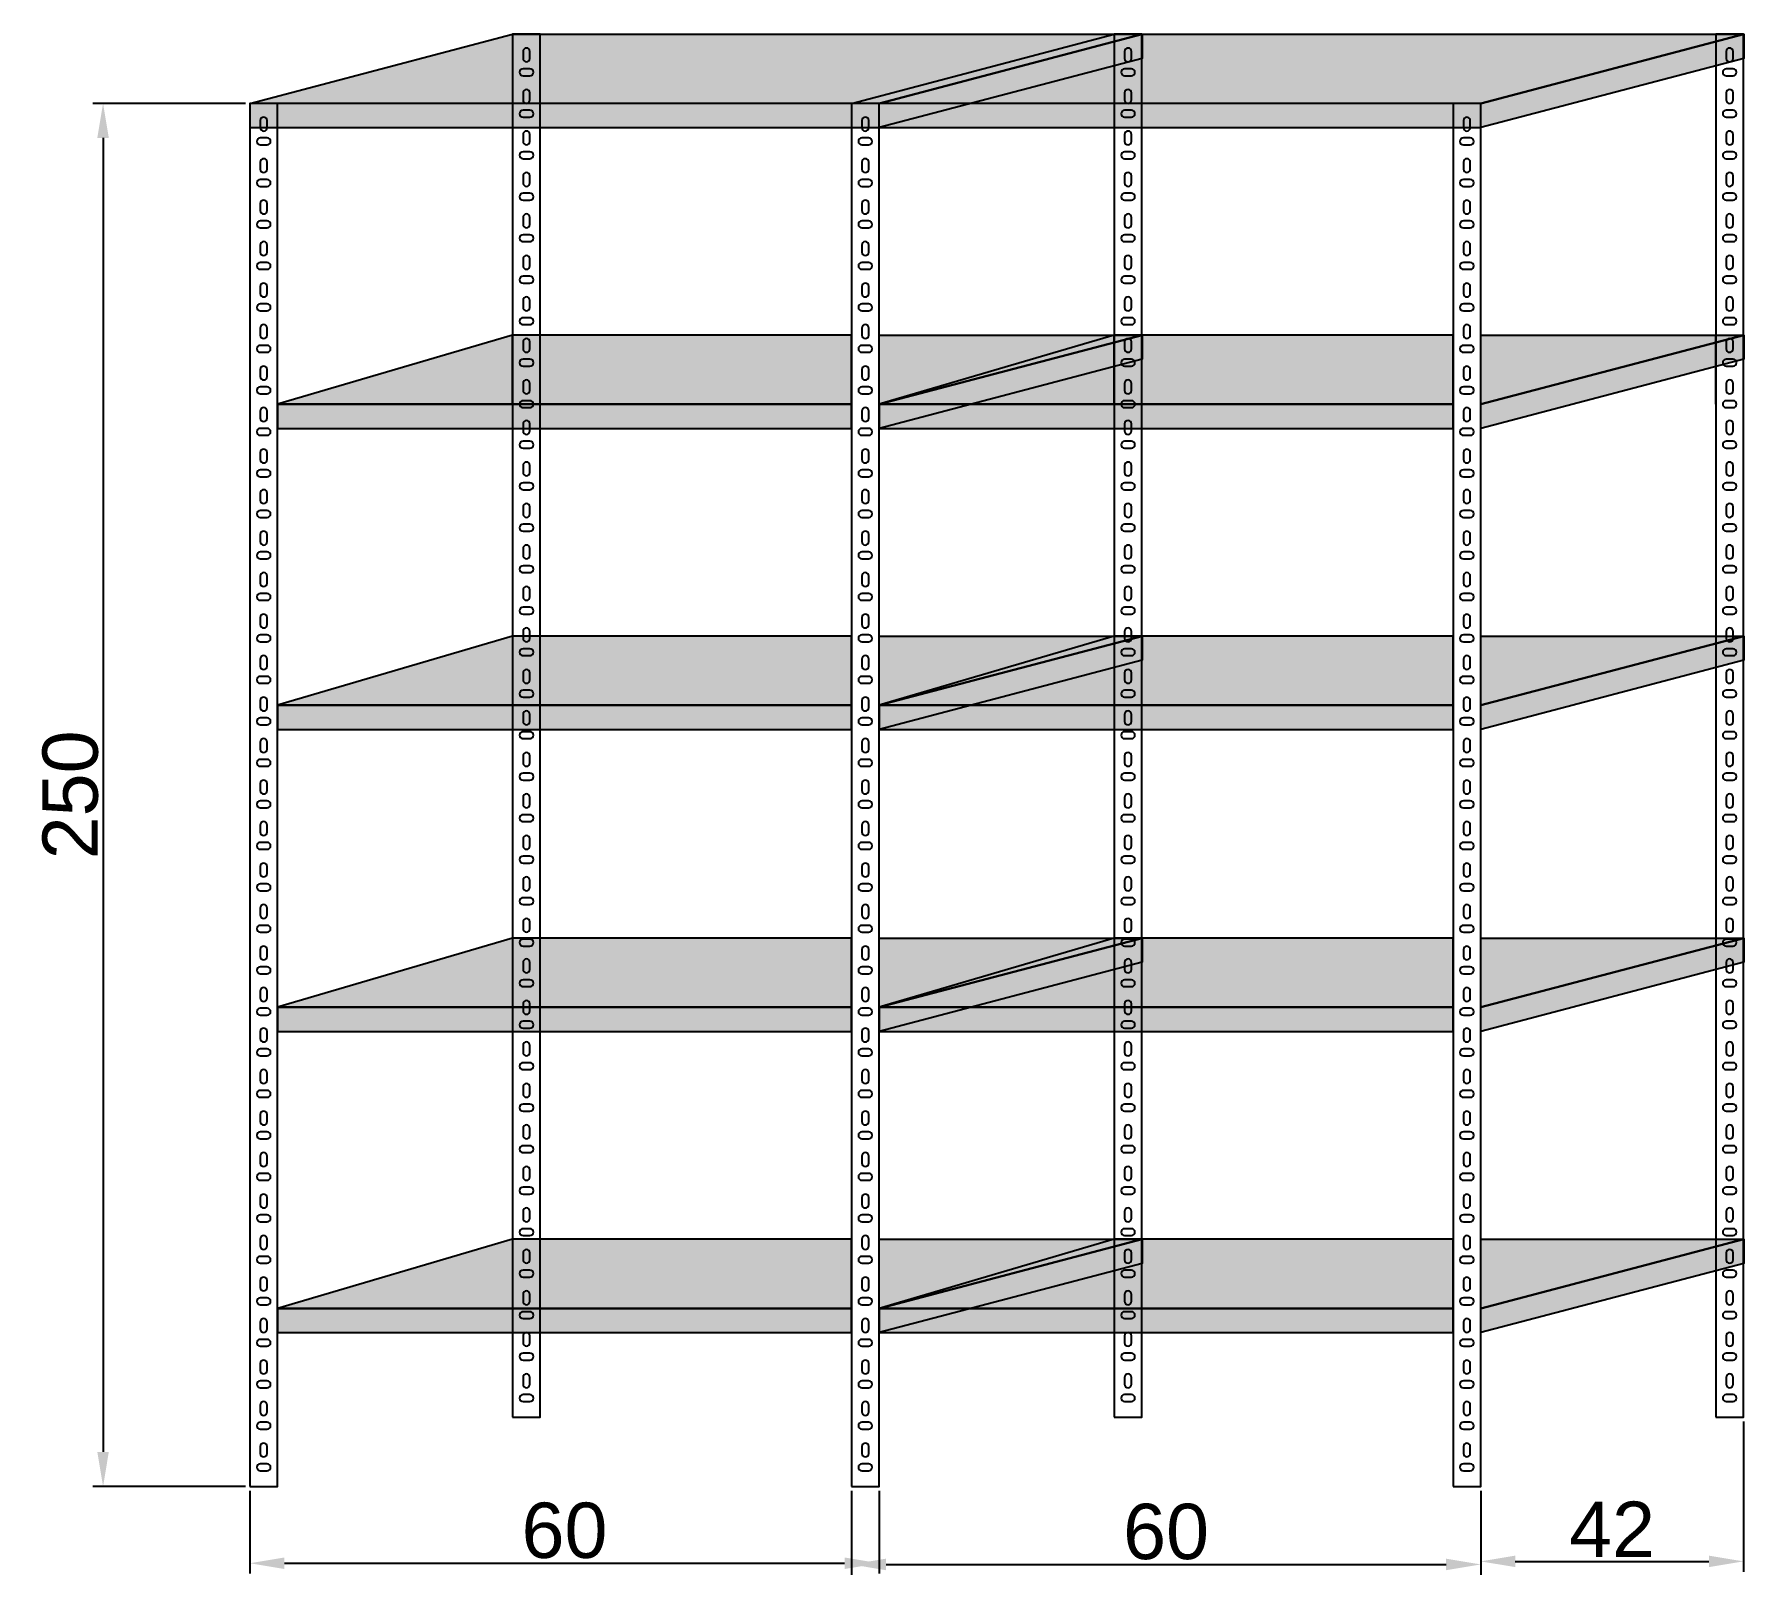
# Model space of a CAD drawing. Header units: millimetres. Extents: x 6614975 to 6624097, y 8742145 to 8746891.
# Drawn here: x 6619520 to 6619767.2, y 8746244 to 8746466.8 of the extents above; entities that cross this region are included whole.
import ezdxf

# ---------------------------------------------------------------- set-up
doc = ezdxf.new("R2010")
doc.units = ezdxf.units.MM
doc.styles.get("Standard").update_dxf_attribs({"font": 'arial.ttf'})
doc.dimstyles.new('ISO-25', dxfattribs={"dimtxt": 8, "dimasz": 5, "dimexe": 1.5, "dimexo": 0.625, "dimtad": 1, "dimtxsty": 'Standard', "dimcen": 2.5, "dimclrd": 1, "dimclre": 1, "dimclrt": 143, "dimadec": 0, "dimazin": 0, "dimtfac": 1, "dimtmove": 0, "dimatfit": 3, "dimfxl": 1, "dimarcsym": 0})

msp = doc.modelspace()

# ---------------------------------------------------------------- blocks, each defined once
blk = doc.blocks.new('*D158')
at = {"color": 1, "lineweight": -2, "transparency": 16777216}
for p, q in [((6619550.55, 8746456.76), (6619528.44, 8746456.76)), ((6619550.55, 8746256.76), (6619528.44, 8746256.76))]:
    blk.add_line(p, q, dxfattribs=at)
at = {"color": 1, "linetype": 'Continuous', "lineweight": -2, "transparency": 16777216}
blk.add_line((6619529.94, 8746451.76), (6619529.94, 8746261.76), dxfattribs=at)
at = {"color": 1, "transparency": 16777216}
for points in [[(6619529.1, 8746451.76), (6619530.77, 8746451.76), (6619529.94, 8746456.76)], [(6619529.1, 8746261.76), (6619530.77, 8746261.76), (6619529.94, 8746256.76)]]:
    blk.add_solid(points, dxfattribs=at)
at = {"layer": 'Defpoints', "color": 0, "transparency": 16777216}
for p in [(6619551.17, 8746456.76), (6619529.94, 8746256.76), (6619551.17, 8746256.76)]:
    blk.add_point(p, dxfattribs=at)
at = {"color": 143, "transparency": 16777216, "insert": (6619525.23, 8746356.76), "char_height": 8, "attachment_point": 5, "rotation": 90}
blk.add_mtext('250', dxfattribs=at)
blk = doc.blocks.new('*D157')
at = {"color": 1, "lineweight": -2, "transparency": 16777216}
for p, q in [((6619551.17, 8746256.13), (6619551.17, 8746244.15)), ((6619642.17, 8746256.13), (6619642.17, 8746244.15))]:
    blk.add_line(p, q, dxfattribs=at)
at = {"color": 1, "linetype": 'Continuous', "lineweight": -2, "transparency": 16777216}
blk.add_line((6619556.17, 8746245.65), (6619637.17, 8746245.65), dxfattribs=at)
at = {"color": 1, "transparency": 16777216}
for points in [[(6619556.17, 8746246.48), (6619556.17, 8746244.81), (6619551.17, 8746245.65)], [(6619637.17, 8746246.48), (6619637.17, 8746244.81), (6619642.17, 8746245.65)]]:
    blk.add_solid(points, dxfattribs=at)
at = {"layer": 'Defpoints', "color": 0, "transparency": 16777216}
for p in [(6619551.17, 8746256.76), (6619642.17, 8746256.76), (6619642.17, 8746245.65)]:
    blk.add_point(p, dxfattribs=at)
at = {"color": 143, "transparency": 16777216, "insert": (6619596.67, 8746250.36), "char_height": 8, "attachment_point": 5}
blk.add_mtext('60', dxfattribs=at)
blk = doc.blocks.new('*D159')
at = {"color": 1, "lineweight": -2, "transparency": 16777216}
for p, q in [((6619638.17, 8746256.13), (6619638.17, 8746243.98)), ((6619729.17, 8746256.13), (6619729.17, 8746243.98))]:
    blk.add_line(p, q, dxfattribs=at)
at = {"color": 1, "linetype": 'Continuous', "lineweight": -2, "transparency": 16777216}
blk.add_line((6619643.17, 8746245.48), (6619724.17, 8746245.48), dxfattribs=at)
at = {"color": 1, "transparency": 16777216}
for points in [[(6619643.17, 8746246.31), (6619643.17, 8746244.64), (6619638.17, 8746245.48)], [(6619724.17, 8746246.31), (6619724.17, 8746244.64), (6619729.17, 8746245.48)]]:
    blk.add_solid(points, dxfattribs=at)
at = {"layer": 'Defpoints', "color": 0, "transparency": 16777216}
for p in [(6619638.17, 8746256.76), (6619729.17, 8746256.76), (6619729.17, 8746245.48)]:
    blk.add_point(p, dxfattribs=at)
at = {"color": 143, "transparency": 16777216, "insert": (6619683.67, 8746250.19), "char_height": 8, "attachment_point": 5}
blk.add_mtext('60', dxfattribs=at)
blk = doc.blocks.new('*D160')
at = {"color": 1, "lineweight": -2, "transparency": 16777216}
for p, q in [((6619767.17, 8746266.13), (6619767.17, 8746244.42)), ((6619729.17, 8746256.13), (6619729.17, 8746244.42))]:
    blk.add_line(p, q, dxfattribs=at)
at = {"color": 1, "linetype": 'Continuous', "lineweight": -2, "transparency": 16777216}
blk.add_line((6619734.17, 8746245.92), (6619762.17, 8746245.92), dxfattribs=at)
at = {"color": 1, "transparency": 16777216}
for points in [[(6619734.17, 8746246.75), (6619734.17, 8746245.09), (6619729.17, 8746245.92)], [(6619762.17, 8746246.75), (6619762.17, 8746245.09), (6619767.17, 8746245.92)]]:
    blk.add_solid(points, dxfattribs=at)
at = {"layer": 'Defpoints', "color": 0, "transparency": 16777216}
for p in [(6619767.17, 8746266.76), (6619729.17, 8746256.76), (6619767.17, 8746245.92)]:
    blk.add_point(p, dxfattribs=at)
at = {"color": 143, "transparency": 16777216, "insert": (6619748.17, 8746250.56), "char_height": 8, "attachment_point": 5}
blk.add_mtext('42', dxfattribs=at)

# ---------------------------------------------------------------- dimensions: what is measured, and where the dimension line sits
dim = msp.add_linear_dim(base=(6619529.936, 8746256.758), p1=(6619551.172, 8746456.758), p2=(6619551.172, 8746256.758), angle=90, text='250', dimstyle='ISO-25')
dim.commit()
dim.dimension.update_dxf_attribs({"geometry": '*D158', "text_midpoint": (6619525.226, 8746356.758)})
for base, p1, p2, text, picture, middle in [((6619767.172, 8746245.921), (6619729.172, 8746256.758), (6619767.172, 8746266.758), '42', '*D160', (6619748.172, 8746250.562)), ((6619642.172, 8746245.646), (6619551.172, 8746256.758), (6619642.172, 8746256.758), '60', '*D157', (6619596.672, 8746250.355)), ((6619729.172, 8746245.478), (6619638.172, 8746256.758), (6619729.172, 8746256.758), '60', '*D159', (6619683.672, 8746250.188))]:
    dim = msp.add_linear_dim(base=base, p1=p1, p2=p2, text=text, dimstyle='ISO-25')
    dim.commit()
    dim.dimension.update_dxf_attribs({"geometry": picture, "text_midpoint": middle})

# ---------------------------------------------------------------- hatches: boundary and pattern name
h = msp.add_hatch(color=8)
h.dxf.hatch_style = 1
h.paths.add_polyline_path([(6619642.172, 8746456.758), (6619680.224, 8746466.758), (6619593.172, 8746466.758), (6619589.172, 8746466.758), (6619551.172, 8746456.758)])
h = msp.add_hatch(color=8)
h.dxf.hatch_style = 1
h.paths.add_polyline_path([(6619729.172, 8746456.758), (6619767.224, 8746466.758), (6619680.172, 8746466.758), (6619676.172, 8746466.758), (6619638.172, 8746456.758)])
h = msp.add_hatch(color=8)
h.dxf.hatch_style = 1
h.paths.add_polyline_path([(6619680.224, 8746463.258), (6619680.224, 8746466.758), (6619642.172, 8746456.758), (6619642.172, 8746453.258)])
h = msp.add_hatch(color=8)
h.dxf.hatch_style = 1
h.paths.add_polyline_path([(6619767.224, 8746463.258), (6619767.224, 8746466.758), (6619729.172, 8746456.758), (6619729.172, 8746453.258)])
h = msp.add_hatch(color=8)
h.dxf.hatch_style = 1
h.paths.add_polyline_path([(6619551.172, 8746456.758), (6619551.172, 8746453.258), (6619642.172, 8746453.258), (6619642.172, 8746456.758)])
h = msp.add_hatch(color=8)
h.dxf.hatch_style = 1
h.paths.add_polyline_path([(6619638.172, 8746456.758), (6619638.172, 8746453.258), (6619729.172, 8746453.258), (6619729.172, 8746456.758)])
h = msp.add_hatch(color=8)
h.dxf.hatch_style = 1
h.paths.add_polyline_path([(6619589.172, 8746423.258), (6619555.172, 8746413.258), (6619638.172, 8746413.258), (6619638.172, 8746423.258)])
h = msp.add_hatch(color=8)
h.dxf.hatch_style = 1
h.paths.add_polyline_path([(6619680.224, 8746419.758), (6619680.224, 8746423.258), (6619642.172, 8746413.258), (6619642.172, 8746409.758)])
h = msp.add_hatch(color=8)
h.dxf.hatch_style = 1
h.paths.add_polyline_path([(6619680.224, 8746423.258), (6619642.172, 8746423.258), (6619642.172, 8746413.258)])
h = msp.add_hatch(color=8)
h.dxf.hatch_style = 1
h.paths.add_polyline_path([(6619676.172, 8746423.258), (6619642.172, 8746413.258), (6619725.172, 8746413.258), (6619725.172, 8746423.258)])
h = msp.add_hatch(color=8)
h.dxf.hatch_style = 1
h.paths.add_polyline_path([(6619767.224, 8746419.758), (6619767.224, 8746423.258), (6619729.172, 8746413.258), (6619729.172, 8746409.758)])
h = msp.add_hatch(color=8)
h.dxf.hatch_style = 1
h.paths.add_polyline_path([(6619767.224, 8746423.258), (6619729.172, 8746423.258), (6619729.172, 8746413.258)])
h = msp.add_hatch(color=8)
h.dxf.hatch_style = 1
h.paths.add_polyline_path([(6619638.172, 8746409.758), (6619638.172, 8746413.258), (6619555.172, 8746413.258), (6619555.172, 8746409.758)])
h = msp.add_hatch(color=8)
h.dxf.hatch_style = 1
h.paths.add_polyline_path([(6619725.172, 8746409.758), (6619725.172, 8746413.258), (6619642.172, 8746413.258), (6619642.172, 8746409.758)])
h = msp.add_hatch(color=8)
h.dxf.hatch_style = 1
h.paths.add_polyline_path([(6619589.172, 8746379.731), (6619555.172, 8746369.731), (6619638.172, 8746369.731), (6619638.172, 8746379.731)])
h = msp.add_hatch(color=8)
h.dxf.hatch_style = 1
h.paths.add_polyline_path([(6619680.224, 8746376.231), (6619680.224, 8746379.731), (6619642.172, 8746369.731), (6619642.172, 8746366.231)])
h = msp.add_hatch(color=8)
h.dxf.hatch_style = 1
h.paths.add_polyline_path([(6619680.224, 8746379.731), (6619642.172, 8746379.731), (6619642.172, 8746369.731)])
h = msp.add_hatch(color=8)
h.dxf.hatch_style = 1
h.paths.add_polyline_path([(6619676.172, 8746379.731), (6619642.172, 8746369.731), (6619725.172, 8746369.731), (6619725.172, 8746379.731)])
h = msp.add_hatch(color=8)
h.dxf.hatch_style = 1
h.paths.add_polyline_path([(6619767.224, 8746376.231), (6619767.224, 8746379.731), (6619729.172, 8746369.731), (6619729.172, 8746366.231)])
h = msp.add_hatch(color=8)
h.dxf.hatch_style = 1
h.paths.add_polyline_path([(6619767.224, 8746379.731), (6619729.172, 8746379.731), (6619729.172, 8746369.731)])
h = msp.add_hatch(color=8)
h.dxf.hatch_style = 1
h.paths.add_polyline_path([(6619638.172, 8746366.231), (6619638.172, 8746369.731), (6619555.172, 8746369.731), (6619555.172, 8746366.231)])
h = msp.add_hatch(color=8)
h.dxf.hatch_style = 1
h.paths.add_polyline_path([(6619725.172, 8746366.231), (6619725.172, 8746369.731), (6619642.172, 8746369.731), (6619642.172, 8746366.231)])
h = msp.add_hatch(color=8)
h.dxf.hatch_style = 1
h.paths.add_polyline_path([(6619589.172, 8746336.06), (6619555.172, 8746326.06), (6619638.172, 8746326.06), (6619638.172, 8746336.06)])
h = msp.add_hatch(color=8)
h.dxf.hatch_style = 1
h.paths.add_polyline_path([(6619680.224, 8746332.56), (6619680.224, 8746336.06), (6619642.172, 8746326.06), (6619642.172, 8746322.56)])
h = msp.add_hatch(color=8)
h.dxf.hatch_style = 1
h.paths.add_polyline_path([(6619680.224, 8746336.06), (6619642.172, 8746336.06), (6619642.172, 8746326.06)])
h = msp.add_hatch(color=8)
h.dxf.hatch_style = 1
h.paths.add_polyline_path([(6619676.172, 8746336.06), (6619642.172, 8746326.06), (6619725.172, 8746326.06), (6619725.172, 8746336.06)])
h = msp.add_hatch(color=8)
h.dxf.hatch_style = 1
h.paths.add_polyline_path([(6619767.224, 8746332.56), (6619767.224, 8746336.06), (6619729.172, 8746326.06), (6619729.172, 8746322.56)])
h = msp.add_hatch(color=8)
h.dxf.hatch_style = 1
h.paths.add_polyline_path([(6619767.224, 8746336.06), (6619729.172, 8746336.06), (6619729.172, 8746326.06)])
h = msp.add_hatch(color=8)
h.dxf.hatch_style = 1
h.paths.add_polyline_path([(6619638.172, 8746322.56), (6619638.172, 8746326.06), (6619555.172, 8746326.06), (6619555.172, 8746322.56)])
h = msp.add_hatch(color=8)
h.dxf.hatch_style = 1
h.paths.add_polyline_path([(6619725.172, 8746322.56), (6619725.172, 8746326.06), (6619642.172, 8746326.06), (6619642.172, 8746322.56)])
h = msp.add_hatch(color=8)
h.dxf.hatch_style = 1
h.paths.add_polyline_path([(6619589.172, 8746292.499), (6619555.172, 8746282.499), (6619638.172, 8746282.499), (6619638.172, 8746292.499)])
h = msp.add_hatch(color=8)
h.dxf.hatch_style = 1
h.paths.add_polyline_path([(6619680.224, 8746288.999), (6619680.224, 8746292.499), (6619642.172, 8746282.499), (6619642.172, 8746278.999)])
h = msp.add_hatch(color=8)
h.dxf.hatch_style = 1
h.paths.add_polyline_path([(6619680.224, 8746292.499), (6619642.172, 8746292.499), (6619642.172, 8746282.499)])
h = msp.add_hatch(color=8)
h.dxf.hatch_style = 1
h.paths.add_polyline_path([(6619676.172, 8746292.499), (6619642.172, 8746282.499), (6619725.172, 8746282.499), (6619725.172, 8746292.499)])
h = msp.add_hatch(color=8)
h.dxf.hatch_style = 1
h.paths.add_polyline_path([(6619767.224, 8746288.999), (6619767.224, 8746292.499), (6619729.172, 8746282.499), (6619729.172, 8746278.999)])
h = msp.add_hatch(color=8)
h.dxf.hatch_style = 1
h.paths.add_polyline_path([(6619767.224, 8746292.499), (6619729.172, 8746292.499), (6619729.172, 8746282.499)])
h = msp.add_hatch(color=8)
h.dxf.hatch_style = 1
h.paths.add_polyline_path([(6619638.172, 8746278.999), (6619638.172, 8746282.499), (6619555.172, 8746282.499), (6619555.172, 8746278.999)])
h = msp.add_hatch(color=8)
h.dxf.hatch_style = 1
h.paths.add_polyline_path([(6619725.172, 8746278.999), (6619725.172, 8746282.499), (6619642.172, 8746282.499), (6619642.172, 8746278.999)])

# ---------------------------------------------------------------- linework, layer by layer
for p, q in [((6619589.172, 8746466.758), (6619593.172, 8746466.758)), ((6619676.172, 8746466.758), (6619680.172, 8746466.758)), ((6619763.172, 8746466.758), (6619767.172, 8746466.758)), ((6619589.172, 8746413.258), (6619589.172, 8746423.258)), ((6619676.172, 8746413.258), (6619676.172, 8746423.258)), ((6619763.172, 8746413.258), (6619763.172, 8746423.258))]:
    msp.add_line(p, q)
for points in [[(6619680.224, 8746466.758), (6619642.172, 8746456.758), (6619551.172, 8746456.758), (6619589.172, 8746466.758), (6619593.172, 8746466.758), (6619684.224, 8746466.758)], [(6619767.224, 8746466.758), (6619729.172, 8746456.758), (6619638.172, 8746456.758), (6619676.172, 8746466.758), (6619680.172, 8746466.758), (6619767.224, 8746466.758)], [(6619589.172, 8746423.258), (6619555.172, 8746413.258), (6619638.172, 8746413.258), (6619638.172, 8746423.258), (6619589.172, 8746423.258)], [(6619676.172, 8746423.258), (6619642.172, 8746413.258), (6619725.172, 8746413.258), (6619725.172, 8746423.258), (6619676.172, 8746423.258)], [(6619589.172, 8746379.731), (6619555.172, 8746369.731), (6619638.172, 8746369.731), (6619638.172, 8746379.731), (6619589.172, 8746379.731)], [(6619676.172, 8746379.731), (6619642.172, 8746369.731), (6619725.172, 8746369.731), (6619725.172, 8746379.731), (6619676.172, 8746379.731)], [(6619589.172, 8746336.06), (6619555.172, 8746326.06), (6619638.172, 8746326.06), (6619638.172, 8746336.06), (6619589.172, 8746336.06)], [(6619676.172, 8746336.06), (6619642.172, 8746326.06), (6619725.172, 8746326.06), (6619725.172, 8746336.06), (6619676.172, 8746336.06)], [(6619589.172, 8746292.499), (6619555.172, 8746282.499), (6619638.172, 8746282.499), (6619638.172, 8746292.499), (6619589.172, 8746292.499)], [(6619676.172, 8746292.499), (6619642.172, 8746282.499), (6619725.172, 8746282.499), (6619725.172, 8746292.499), (6619676.172, 8746292.499)]]:
    msp.add_lwpolyline(points)
for points in [[(6619589.172, 8746266.758), (6619593.172, 8746266.758), (6619593.172, 8746466.758), (6619589.172, 8746466.758)], [(6619642.172, 8746456.758), (6619680.224, 8746466.758), (6619680.224, 8746463.258), (6619642.172, 8746453.258)], [(6619676.172, 8746266.758), (6619680.172, 8746266.758), (6619680.172, 8746466.758), (6619676.172, 8746466.758)], [(6619729.172, 8746456.758), (6619767.224, 8746466.758), (6619767.224, 8746463.258), (6619729.172, 8746453.258)], [(6619763.172, 8746266.758), (6619767.172, 8746266.758), (6619767.172, 8746466.758), (6619763.172, 8746466.758)], [(6619551.172, 8746256.758), (6619555.172, 8746256.758), (6619555.172, 8746456.758), (6619551.172, 8746456.758)], [(6619551.172, 8746453.258), (6619642.172, 8746453.258), (6619642.172, 8746456.758), (6619551.172, 8746456.758)], [(6619638.172, 8746256.758), (6619642.172, 8746256.758), (6619642.172, 8746456.758), (6619638.172, 8746456.758)], [(6619638.172, 8746256.758), (6619642.172, 8746256.758), (6619642.172, 8746456.758), (6619638.172, 8746456.758)], [(6619638.172, 8746453.258), (6619729.172, 8746453.258), (6619729.172, 8746456.758), (6619638.172, 8746456.758)], [(6619725.172, 8746256.758), (6619729.172, 8746256.758), (6619729.172, 8746456.758), (6619725.172, 8746456.758)], [(6619725.172, 8746256.758), (6619729.172, 8746256.758), (6619729.172, 8746456.758), (6619725.172, 8746456.758)], [(6619642.172, 8746413.258), (6619680.224, 8746423.258), (6619680.224, 8746419.758), (6619642.172, 8746409.758)], [(6619642.172, 8746423.258), (6619680.224, 8746423.258), (6619642.172, 8746413.258)], [(6619729.172, 8746413.258), (6619767.224, 8746423.258), (6619767.224, 8746419.758), (6619729.172, 8746409.758)], [(6619729.172, 8746423.258), (6619767.224, 8746423.258), (6619729.172, 8746413.258)], [(6619555.172, 8746409.758), (6619638.172, 8746409.758), (6619638.172, 8746413.258), (6619555.172, 8746413.258)], [(6619642.172, 8746409.758), (6619725.172, 8746409.758), (6619725.172, 8746413.258), (6619642.172, 8746413.258)], [(6619642.172, 8746369.731), (6619680.224, 8746379.731), (6619680.224, 8746376.231), (6619642.172, 8746366.231)], [(6619642.172, 8746379.731), (6619680.224, 8746379.731), (6619642.172, 8746369.731)], [(6619729.172, 8746369.731), (6619767.224, 8746379.731), (6619767.224, 8746376.231), (6619729.172, 8746366.231)], [(6619729.172, 8746379.731), (6619767.224, 8746379.731), (6619729.172, 8746369.731)], [(6619555.172, 8746366.231), (6619638.172, 8746366.231), (6619638.172, 8746369.731), (6619555.172, 8746369.731)], [(6619642.172, 8746366.231), (6619725.172, 8746366.231), (6619725.172, 8746369.731), (6619642.172, 8746369.731)], [(6619642.172, 8746326.06), (6619680.224, 8746336.06), (6619680.224, 8746332.56), (6619642.172, 8746322.56)], [(6619642.172, 8746336.06), (6619680.224, 8746336.06), (6619642.172, 8746326.06)], [(6619729.172, 8746326.06), (6619767.224, 8746336.06), (6619767.224, 8746332.56), (6619729.172, 8746322.56)], [(6619729.172, 8746336.06), (6619767.224, 8746336.06), (6619729.172, 8746326.06)], [(6619555.172, 8746322.56), (6619638.172, 8746322.56), (6619638.172, 8746326.06), (6619555.172, 8746326.06)], [(6619642.172, 8746322.56), (6619725.172, 8746322.56), (6619725.172, 8746326.06), (6619642.172, 8746326.06)], [(6619642.172, 8746282.499), (6619680.224, 8746292.499), (6619680.224, 8746288.999), (6619642.172, 8746278.999)], [(6619642.172, 8746292.499), (6619680.224, 8746292.499), (6619642.172, 8746282.499)], [(6619729.172, 8746282.499), (6619767.224, 8746292.499), (6619767.224, 8746288.999), (6619729.172, 8746278.999)], [(6619729.172, 8746292.499), (6619767.224, 8746292.499), (6619729.172, 8746282.499)], [(6619555.172, 8746278.999), (6619638.172, 8746278.999), (6619638.172, 8746282.499), (6619555.172, 8746282.499)], [(6619642.172, 8746278.999), (6619725.172, 8746278.999), (6619725.172, 8746282.499), (6619642.172, 8746282.499)]]:
    msp.add_lwpolyline(points, close=True)
for points in [[(6619590.672, 8746463.258, 1), (6619591.672, 8746463.258), (6619591.672, 8746464.258, 1), (6619590.672, 8746464.258)], [(6619677.672, 8746463.258, 1), (6619678.672, 8746463.258), (6619678.672, 8746464.258, 1), (6619677.672, 8746464.258)], [(6619764.672, 8746463.258, 1), (6619765.672, 8746463.258), (6619765.672, 8746464.258, 1), (6619764.672, 8746464.258)], [(6619590.672, 8746461.758, 1), (6619590.672, 8746460.758), (6619591.672, 8746460.758, 1), (6619591.672, 8746461.758)], [(6619677.672, 8746461.758, 1), (6619677.672, 8746460.758), (6619678.672, 8746460.758, 1), (6619678.672, 8746461.758)], [(6619764.672, 8746461.758, 1), (6619764.672, 8746460.758), (6619765.672, 8746460.758, 1), (6619765.672, 8746461.758)], [(6619590.672, 8746457.258, 1), (6619591.672, 8746457.258), (6619591.672, 8746458.258, 1), (6619590.672, 8746458.258)], [(6619677.672, 8746457.258, 1), (6619678.672, 8746457.258), (6619678.672, 8746458.258, 1), (6619677.672, 8746458.258)], [(6619764.672, 8746457.258, 1), (6619765.672, 8746457.258), (6619765.672, 8746458.258, 1), (6619764.672, 8746458.258)], [(6619552.672, 8746453.258, 1), (6619553.672, 8746453.258), (6619553.672, 8746454.258, 1), (6619552.672, 8746454.258)], [(6619590.672, 8746455.758, 1), (6619590.672, 8746454.758), (6619591.672, 8746454.758, 1), (6619591.672, 8746455.758)], [(6619639.672, 8746453.258, 1), (6619640.672, 8746453.258), (6619640.672, 8746454.258, 1), (6619639.672, 8746454.258)], [(6619639.672, 8746453.258, 1), (6619640.672, 8746453.258), (6619640.672, 8746454.258, 1), (6619639.672, 8746454.258)], [(6619677.672, 8746455.758, 1), (6619677.672, 8746454.758), (6619678.672, 8746454.758, 1), (6619678.672, 8746455.758)], [(6619726.672, 8746453.258, 1), (6619727.672, 8746453.258), (6619727.672, 8746454.258, 1), (6619726.672, 8746454.258)], [(6619726.672, 8746453.258, 1), (6619727.672, 8746453.258), (6619727.672, 8746454.258, 1), (6619726.672, 8746454.258)], [(6619764.672, 8746455.758, 1), (6619764.672, 8746454.758), (6619765.672, 8746454.758, 1), (6619765.672, 8746455.758)], [(6619590.672, 8746451.258, 1), (6619591.672, 8746451.258), (6619591.672, 8746452.258, 1), (6619590.672, 8746452.258)], [(6619677.672, 8746451.258, 1), (6619678.672, 8746451.258), (6619678.672, 8746452.258, 1), (6619677.672, 8746452.258)], [(6619764.672, 8746451.258, 1), (6619765.672, 8746451.258), (6619765.672, 8746452.258, 1), (6619764.672, 8746452.258)], [(6619552.672, 8746451.758, 1), (6619552.672, 8746450.758), (6619553.672, 8746450.758, 1), (6619553.672, 8746451.758)], [(6619639.672, 8746451.758, 1), (6619639.672, 8746450.758), (6619640.672, 8746450.758, 1), (6619640.672, 8746451.758)], [(6619639.672, 8746451.758, 1), (6619639.672, 8746450.758), (6619640.672, 8746450.758, 1), (6619640.672, 8746451.758)], [(6619726.672, 8746451.758, 1), (6619726.672, 8746450.758), (6619727.672, 8746450.758, 1), (6619727.672, 8746451.758)], [(6619726.672, 8746451.758, 1), (6619726.672, 8746450.758), (6619727.672, 8746450.758, 1), (6619727.672, 8746451.758)], [(6619552.672, 8746447.258, 1), (6619553.672, 8746447.258), (6619553.672, 8746448.258, 1), (6619552.672, 8746448.258)], [(6619590.672, 8746449.758, 1), (6619590.672, 8746448.758), (6619591.672, 8746448.758, 1), (6619591.672, 8746449.758)], [(6619639.672, 8746447.258, 1), (6619640.672, 8746447.258), (6619640.672, 8746448.258, 1), (6619639.672, 8746448.258)], [(6619639.672, 8746447.258, 1), (6619640.672, 8746447.258), (6619640.672, 8746448.258, 1), (6619639.672, 8746448.258)], [(6619677.672, 8746449.758, 1), (6619677.672, 8746448.758), (6619678.672, 8746448.758, 1), (6619678.672, 8746449.758)], [(6619726.672, 8746447.258, 1), (6619727.672, 8746447.258), (6619727.672, 8746448.258, 1), (6619726.672, 8746448.258)], [(6619726.672, 8746447.258, 1), (6619727.672, 8746447.258), (6619727.672, 8746448.258, 1), (6619726.672, 8746448.258)], [(6619764.672, 8746449.758, 1), (6619764.672, 8746448.758), (6619765.672, 8746448.758, 1), (6619765.672, 8746449.758)], [(6619552.672, 8746445.758, 1), (6619552.672, 8746444.758), (6619553.672, 8746444.758, 1), (6619553.672, 8746445.758)], [(6619590.672, 8746445.258, 1), (6619591.672, 8746445.258), (6619591.672, 8746446.258, 1), (6619590.672, 8746446.258)], [(6619639.672, 8746445.758, 1), (6619639.672, 8746444.758), (6619640.672, 8746444.758, 1), (6619640.672, 8746445.758)], [(6619639.672, 8746445.758, 1), (6619639.672, 8746444.758), (6619640.672, 8746444.758, 1), (6619640.672, 8746445.758)], [(6619677.672, 8746445.258, 1), (6619678.672, 8746445.258), (6619678.672, 8746446.258, 1), (6619677.672, 8746446.258)], [(6619726.672, 8746445.758, 1), (6619726.672, 8746444.758), (6619727.672, 8746444.758, 1), (6619727.672, 8746445.758)], [(6619726.672, 8746445.758, 1), (6619726.672, 8746444.758), (6619727.672, 8746444.758, 1), (6619727.672, 8746445.758)], [(6619764.672, 8746445.258, 1), (6619765.672, 8746445.258), (6619765.672, 8746446.258, 1), (6619764.672, 8746446.258)], [(6619552.672, 8746441.258, 1), (6619553.672, 8746441.258), (6619553.672, 8746442.258, 1), (6619552.672, 8746442.258)], [(6619590.672, 8746443.758, 1), (6619590.672, 8746442.758), (6619591.672, 8746442.758, 1), (6619591.672, 8746443.758)], [(6619639.672, 8746441.258, 1), (6619640.672, 8746441.258), (6619640.672, 8746442.258, 1), (6619639.672, 8746442.258)], [(6619639.672, 8746441.258, 1), (6619640.672, 8746441.258), (6619640.672, 8746442.258, 1), (6619639.672, 8746442.258)], [(6619677.672, 8746443.758, 1), (6619677.672, 8746442.758), (6619678.672, 8746442.758, 1), (6619678.672, 8746443.758)], [(6619726.672, 8746441.258, 1), (6619727.672, 8746441.258), (6619727.672, 8746442.258, 1), (6619726.672, 8746442.258)], [(6619726.672, 8746441.258, 1), (6619727.672, 8746441.258), (6619727.672, 8746442.258, 1), (6619726.672, 8746442.258)], [(6619764.672, 8746443.758, 1), (6619764.672, 8746442.758), (6619765.672, 8746442.758, 1), (6619765.672, 8746443.758)], [(6619590.672, 8746439.258, 1), (6619591.672, 8746439.258), (6619591.672, 8746440.258, 1), (6619590.672, 8746440.258)], [(6619677.672, 8746439.258, 1), (6619678.672, 8746439.258), (6619678.672, 8746440.258, 1), (6619677.672, 8746440.258)], [(6619764.672, 8746439.258, 1), (6619765.672, 8746439.258), (6619765.672, 8746440.258, 1), (6619764.672, 8746440.258)], [(6619552.672, 8746439.758, 1), (6619552.672, 8746438.758), (6619553.672, 8746438.758, 1), (6619553.672, 8746439.758)], [(6619590.672, 8746437.758, 1), (6619590.672, 8746436.758), (6619591.672, 8746436.758, 1), (6619591.672, 8746437.758)], [(6619639.672, 8746439.758, 1), (6619639.672, 8746438.758), (6619640.672, 8746438.758, 1), (6619640.672, 8746439.758)], [(6619639.672, 8746439.758, 1), (6619639.672, 8746438.758), (6619640.672, 8746438.758, 1), (6619640.672, 8746439.758)], [(6619677.672, 8746437.758, 1), (6619677.672, 8746436.758), (6619678.672, 8746436.758, 1), (6619678.672, 8746437.758)], [(6619726.672, 8746439.758, 1), (6619726.672, 8746438.758), (6619727.672, 8746438.758, 1), (6619727.672, 8746439.758)], [(6619726.672, 8746439.758, 1), (6619726.672, 8746438.758), (6619727.672, 8746438.758, 1), (6619727.672, 8746439.758)], [(6619764.672, 8746437.758, 1), (6619764.672, 8746436.758), (6619765.672, 8746436.758, 1), (6619765.672, 8746437.758)], [(6619552.672, 8746435.258, 1), (6619553.672, 8746435.258), (6619553.672, 8746436.258, 1), (6619552.672, 8746436.258)], [(6619639.672, 8746435.258, 1), (6619640.672, 8746435.258), (6619640.672, 8746436.258, 1), (6619639.672, 8746436.258)], [(6619639.672, 8746435.258, 1), (6619640.672, 8746435.258), (6619640.672, 8746436.258, 1), (6619639.672, 8746436.258)], [(6619726.672, 8746435.258, 1), (6619727.672, 8746435.258), (6619727.672, 8746436.258, 1), (6619726.672, 8746436.258)], [(6619726.672, 8746435.258, 1), (6619727.672, 8746435.258), (6619727.672, 8746436.258, 1), (6619726.672, 8746436.258)], [(6619552.672, 8746433.758, 1), (6619552.672, 8746432.758), (6619553.672, 8746432.758, 1), (6619553.672, 8746433.758)], [(6619590.672, 8746433.258, 1), (6619591.672, 8746433.258), (6619591.672, 8746434.258, 1), (6619590.672, 8746434.258)], [(6619639.672, 8746433.758, 1), (6619639.672, 8746432.758), (6619640.672, 8746432.758, 1), (6619640.672, 8746433.758)], [(6619639.672, 8746433.758, 1), (6619639.672, 8746432.758), (6619640.672, 8746432.758, 1), (6619640.672, 8746433.758)], [(6619677.672, 8746433.258, 1), (6619678.672, 8746433.258), (6619678.672, 8746434.258, 1), (6619677.672, 8746434.258)], [(6619726.672, 8746433.758, 1), (6619726.672, 8746432.758), (6619727.672, 8746432.758, 1), (6619727.672, 8746433.758)], [(6619726.672, 8746433.758, 1), (6619726.672, 8746432.758), (6619727.672, 8746432.758, 1), (6619727.672, 8746433.758)], [(6619764.672, 8746433.258, 1), (6619765.672, 8746433.258), (6619765.672, 8746434.258, 1), (6619764.672, 8746434.258)], [(6619552.672, 8746429.258, 1), (6619553.672, 8746429.258), (6619553.672, 8746430.258, 1), (6619552.672, 8746430.258)], [(6619590.672, 8746431.758, 1), (6619590.672, 8746430.758), (6619591.672, 8746430.758, 1), (6619591.672, 8746431.758)], [(6619639.672, 8746429.258, 1), (6619640.672, 8746429.258), (6619640.672, 8746430.258, 1), (6619639.672, 8746430.258)], [(6619639.672, 8746429.258, 1), (6619640.672, 8746429.258), (6619640.672, 8746430.258, 1), (6619639.672, 8746430.258)], [(6619677.672, 8746431.758, 1), (6619677.672, 8746430.758), (6619678.672, 8746430.758, 1), (6619678.672, 8746431.758)], [(6619726.672, 8746429.258, 1), (6619727.672, 8746429.258), (6619727.672, 8746430.258, 1), (6619726.672, 8746430.258)], [(6619726.672, 8746429.258, 1), (6619727.672, 8746429.258), (6619727.672, 8746430.258, 1), (6619726.672, 8746430.258)], [(6619764.672, 8746431.758, 1), (6619764.672, 8746430.758), (6619765.672, 8746430.758, 1), (6619765.672, 8746431.758)], [(6619552.672, 8746427.758, 1), (6619552.672, 8746426.758), (6619553.672, 8746426.758, 1), (6619553.672, 8746427.758)], [(6619590.672, 8746427.258, 1), (6619591.672, 8746427.258), (6619591.672, 8746428.258, 1), (6619590.672, 8746428.258)], [(6619639.672, 8746427.758, 1), (6619639.672, 8746426.758), (6619640.672, 8746426.758, 1), (6619640.672, 8746427.758)], [(6619639.672, 8746427.758, 1), (6619639.672, 8746426.758), (6619640.672, 8746426.758, 1), (6619640.672, 8746427.758)], [(6619677.672, 8746427.258, 1), (6619678.672, 8746427.258), (6619678.672, 8746428.258, 1), (6619677.672, 8746428.258)], [(6619726.672, 8746427.758, 1), (6619726.672, 8746426.758), (6619727.672, 8746426.758, 1), (6619727.672, 8746427.758)], [(6619726.672, 8746427.758, 1), (6619726.672, 8746426.758), (6619727.672, 8746426.758, 1), (6619727.672, 8746427.758)], [(6619764.672, 8746427.258, 1), (6619765.672, 8746427.258), (6619765.672, 8746428.258, 1), (6619764.672, 8746428.258)], [(6619590.672, 8746425.758, 1), (6619590.672, 8746424.758), (6619591.672, 8746424.758, 1), (6619591.672, 8746425.758)], [(6619677.672, 8746425.758, 1), (6619677.672, 8746424.758), (6619678.672, 8746424.758, 1), (6619678.672, 8746425.758)], [(6619764.672, 8746425.758, 1), (6619764.672, 8746424.758), (6619765.672, 8746424.758, 1), (6619765.672, 8746425.758)], [(6619552.672, 8746423.258, 1), (6619553.672, 8746423.258), (6619553.672, 8746424.258, 1), (6619552.672, 8746424.258)], [(6619590.672, 8746421.258, 1), (6619591.672, 8746421.258), (6619591.672, 8746422.258, 1), (6619590.672, 8746422.258)], [(6619639.672, 8746423.258, 1), (6619640.672, 8746423.258), (6619640.672, 8746424.258, 1), (6619639.672, 8746424.258)], [(6619639.672, 8746423.258, 1), (6619640.672, 8746423.258), (6619640.672, 8746424.258, 1), (6619639.672, 8746424.258)], [(6619677.672, 8746421.258, 1), (6619678.672, 8746421.258), (6619678.672, 8746422.258, 1), (6619677.672, 8746422.258)], [(6619726.672, 8746423.258, 1), (6619727.672, 8746423.258), (6619727.672, 8746424.258, 1), (6619726.672, 8746424.258)], [(6619726.672, 8746423.258, 1), (6619727.672, 8746423.258), (6619727.672, 8746424.258, 1), (6619726.672, 8746424.258)], [(6619764.672, 8746421.258, 1), (6619765.672, 8746421.258), (6619765.672, 8746422.258, 1), (6619764.672, 8746422.258)], [(6619552.672, 8746421.758, 1), (6619552.672, 8746420.758), (6619553.672, 8746420.758, 1), (6619553.672, 8746421.758)], [(6619639.672, 8746421.758, 1), (6619639.672, 8746420.758), (6619640.672, 8746420.758, 1), (6619640.672, 8746421.758)], [(6619639.672, 8746421.758, 1), (6619639.672, 8746420.758), (6619640.672, 8746420.758, 1), (6619640.672, 8746421.758)], [(6619726.672, 8746421.758, 1), (6619726.672, 8746420.758), (6619727.672, 8746420.758, 1), (6619727.672, 8746421.758)], [(6619726.672, 8746421.758, 1), (6619726.672, 8746420.758), (6619727.672, 8746420.758, 1), (6619727.672, 8746421.758)], [(6619552.672, 8746417.258, 1), (6619553.672, 8746417.258), (6619553.672, 8746418.258, 1), (6619552.672, 8746418.258)], [(6619590.672, 8746419.758, 1), (6619590.672, 8746418.758), (6619591.672, 8746418.758, 1), (6619591.672, 8746419.758)], [(6619639.672, 8746417.258, 1), (6619640.672, 8746417.258), (6619640.672, 8746418.258, 1), (6619639.672, 8746418.258)], [(6619639.672, 8746417.258, 1), (6619640.672, 8746417.258), (6619640.672, 8746418.258, 1), (6619639.672, 8746418.258)], [(6619677.672, 8746419.758, 1), (6619677.672, 8746418.758), (6619678.672, 8746418.758, 1), (6619678.672, 8746419.758)], [(6619726.672, 8746417.258, 1), (6619727.672, 8746417.258), (6619727.672, 8746418.258, 1), (6619726.672, 8746418.258)], [(6619726.672, 8746417.258, 1), (6619727.672, 8746417.258), (6619727.672, 8746418.258, 1), (6619726.672, 8746418.258)], [(6619764.672, 8746419.758, 1), (6619764.672, 8746418.758), (6619765.672, 8746418.758, 1), (6619765.672, 8746419.758)], [(6619552.672, 8746415.758, 1), (6619552.672, 8746414.758), (6619553.672, 8746414.758, 1), (6619553.672, 8746415.758)], [(6619590.672, 8746415.258, 1), (6619591.672, 8746415.258), (6619591.672, 8746416.258, 1), (6619590.672, 8746416.258)], [(6619639.672, 8746415.758, 1), (6619639.672, 8746414.758), (6619640.672, 8746414.758, 1), (6619640.672, 8746415.758)], [(6619639.672, 8746415.758, 1), (6619639.672, 8746414.758), (6619640.672, 8746414.758, 1), (6619640.672, 8746415.758)], [(6619677.672, 8746415.258, 1), (6619678.672, 8746415.258), (6619678.672, 8746416.258, 1), (6619677.672, 8746416.258)], [(6619726.672, 8746415.758, 1), (6619726.672, 8746414.758), (6619727.672, 8746414.758, 1), (6619727.672, 8746415.758)], [(6619726.672, 8746415.758, 1), (6619726.672, 8746414.758), (6619727.672, 8746414.758, 1), (6619727.672, 8746415.758)], [(6619764.672, 8746415.258, 1), (6619765.672, 8746415.258), (6619765.672, 8746416.258, 1), (6619764.672, 8746416.258)], [(6619552.672, 8746411.258, 1), (6619553.672, 8746411.258), (6619553.672, 8746412.258, 1), (6619552.672, 8746412.258)], [(6619590.672, 8746413.758, 1), (6619590.672, 8746412.758), (6619591.672, 8746412.758, 1), (6619591.672, 8746413.758)], [(6619639.672, 8746411.258, 1), (6619640.672, 8746411.258), (6619640.672, 8746412.258, 1), (6619639.672, 8746412.258)], [(6619639.672, 8746411.258, 1), (6619640.672, 8746411.258), (6619640.672, 8746412.258, 1), (6619639.672, 8746412.258)], [(6619677.672, 8746413.758, 1), (6619677.672, 8746412.758), (6619678.672, 8746412.758, 1), (6619678.672, 8746413.758)], [(6619726.672, 8746411.258, 1), (6619727.672, 8746411.258), (6619727.672, 8746412.258, 1), (6619726.672, 8746412.258)], [(6619726.672, 8746411.258, 1), (6619727.672, 8746411.258), (6619727.672, 8746412.258, 1), (6619726.672, 8746412.258)], [(6619764.672, 8746413.758, 1), (6619764.672, 8746412.758), (6619765.672, 8746412.758, 1), (6619765.672, 8746413.758)], [(6619590.672, 8746409.393, 1), (6619591.672, 8746409.393), (6619591.672, 8746410.393, 1), (6619590.672, 8746410.393)], [(6619677.672, 8746409.393, 1), (6619678.672, 8746409.393), (6619678.672, 8746410.393, 1), (6619677.672, 8746410.393)], [(6619764.672, 8746409.393, 1), (6619765.672, 8746409.393), (6619765.672, 8746410.393, 1), (6619764.672, 8746410.393)], [(6619552.672, 8746409.758, 1), (6619552.672, 8746408.758), (6619553.672, 8746408.758, 1), (6619553.672, 8746409.758)], [(6619590.672, 8746407.893, 1), (6619590.672, 8746406.893), (6619591.672, 8746406.893, 1), (6619591.672, 8746407.893)], [(6619639.672, 8746409.758, 1), (6619639.672, 8746408.758), (6619640.672, 8746408.758, 1), (6619640.672, 8746409.758)], [(6619639.672, 8746409.758, 1), (6619639.672, 8746408.758), (6619640.672, 8746408.758, 1), (6619640.672, 8746409.758)], [(6619677.672, 8746407.893, 1), (6619677.672, 8746406.893), (6619678.672, 8746406.893, 1), (6619678.672, 8746407.893)], [(6619726.672, 8746409.758, 1), (6619726.672, 8746408.758), (6619727.672, 8746408.758, 1), (6619727.672, 8746409.758)], [(6619726.672, 8746409.758, 1), (6619726.672, 8746408.758), (6619727.672, 8746408.758, 1), (6619727.672, 8746409.758)], [(6619764.672, 8746407.893, 1), (6619764.672, 8746406.893), (6619765.672, 8746406.893, 1), (6619765.672, 8746407.893)], [(6619552.672, 8746405.258, 1), (6619553.672, 8746405.258), (6619553.672, 8746406.258, 1), (6619552.672, 8746406.258)], [(6619639.672, 8746405.258, 1), (6619640.672, 8746405.258), (6619640.672, 8746406.258, 1), (6619639.672, 8746406.258)], [(6619639.672, 8746405.258, 1), (6619640.672, 8746405.258), (6619640.672, 8746406.258, 1), (6619639.672, 8746406.258)], [(6619726.672, 8746405.258, 1), (6619727.672, 8746405.258), (6619727.672, 8746406.258, 1), (6619726.672, 8746406.258)], [(6619726.672, 8746405.258, 1), (6619727.672, 8746405.258), (6619727.672, 8746406.258, 1), (6619726.672, 8746406.258)], [(6619552.672, 8746403.758, 1), (6619552.672, 8746402.758), (6619553.672, 8746402.758, 1), (6619553.672, 8746403.758)], [(6619590.672, 8746403.393, 1), (6619591.672, 8746403.393), (6619591.672, 8746404.393, 1), (6619590.672, 8746404.393)], [(6619639.672, 8746403.758, 1), (6619639.672, 8746402.758), (6619640.672, 8746402.758, 1), (6619640.672, 8746403.758)], [(6619639.672, 8746403.758, 1), (6619639.672, 8746402.758), (6619640.672, 8746402.758, 1), (6619640.672, 8746403.758)], [(6619677.672, 8746403.393, 1), (6619678.672, 8746403.393), (6619678.672, 8746404.393, 1), (6619677.672, 8746404.393)], [(6619726.672, 8746403.758, 1), (6619726.672, 8746402.758), (6619727.672, 8746402.758, 1), (6619727.672, 8746403.758)], [(6619726.672, 8746403.758, 1), (6619726.672, 8746402.758), (6619727.672, 8746402.758, 1), (6619727.672, 8746403.758)], [(6619764.672, 8746403.393, 1), (6619765.672, 8746403.393), (6619765.672, 8746404.393, 1), (6619764.672, 8746404.393)], [(6619552.672, 8746399.393, 1), (6619553.672, 8746399.393), (6619553.672, 8746400.393, 1), (6619552.672, 8746400.393)], [(6619590.672, 8746401.893, 1), (6619590.672, 8746400.893), (6619591.672, 8746400.893, 1), (6619591.672, 8746401.893)], [(6619639.672, 8746399.393, 1), (6619640.672, 8746399.393), (6619640.672, 8746400.393, 1), (6619639.672, 8746400.393)], [(6619639.672, 8746399.393, 1), (6619640.672, 8746399.393), (6619640.672, 8746400.393, 1), (6619639.672, 8746400.393)], [(6619677.672, 8746401.893, 1), (6619677.672, 8746400.893), (6619678.672, 8746400.893, 1), (6619678.672, 8746401.893)], [(6619726.672, 8746399.393, 1), (6619727.672, 8746399.393), (6619727.672, 8746400.393, 1), (6619726.672, 8746400.393)], [(6619726.672, 8746399.393, 1), (6619727.672, 8746399.393), (6619727.672, 8746400.393, 1), (6619726.672, 8746400.393)], [(6619764.672, 8746401.893, 1), (6619764.672, 8746400.893), (6619765.672, 8746400.893, 1), (6619765.672, 8746401.893)], [(6619552.672, 8746397.893, 1), (6619552.672, 8746396.893), (6619553.672, 8746396.893, 1), (6619553.672, 8746397.893)], [(6619590.672, 8746397.393, 1), (6619591.672, 8746397.393), (6619591.672, 8746398.393, 1), (6619590.672, 8746398.393)], [(6619639.672, 8746397.893, 1), (6619639.672, 8746396.893), (6619640.672, 8746396.893, 1), (6619640.672, 8746397.893)], [(6619639.672, 8746397.893, 1), (6619639.672, 8746396.893), (6619640.672, 8746396.893, 1), (6619640.672, 8746397.893)], [(6619677.672, 8746397.393, 1), (6619678.672, 8746397.393), (6619678.672, 8746398.393, 1), (6619677.672, 8746398.393)], [(6619726.672, 8746397.893, 1), (6619726.672, 8746396.893), (6619727.672, 8746396.893, 1), (6619727.672, 8746397.893)], [(6619726.672, 8746397.893, 1), (6619726.672, 8746396.893), (6619727.672, 8746396.893, 1), (6619727.672, 8746397.893)], [(6619764.672, 8746397.393, 1), (6619765.672, 8746397.393), (6619765.672, 8746398.393, 1), (6619764.672, 8746398.393)], [(6619590.672, 8746395.893, 1), (6619590.672, 8746394.893), (6619591.672, 8746394.893, 1), (6619591.672, 8746395.893)], [(6619677.672, 8746395.893, 1), (6619677.672, 8746394.893), (6619678.672, 8746394.893, 1), (6619678.672, 8746395.893)], [(6619764.672, 8746395.893, 1), (6619764.672, 8746394.893), (6619765.672, 8746394.893, 1), (6619765.672, 8746395.893)], [(6619552.672, 8746393.393, 1), (6619553.672, 8746393.393), (6619553.672, 8746394.393, 1), (6619552.672, 8746394.393)], [(6619639.672, 8746393.393, 1), (6619640.672, 8746393.393), (6619640.672, 8746394.393, 1), (6619639.672, 8746394.393)], [(6619639.672, 8746393.393, 1), (6619640.672, 8746393.393), (6619640.672, 8746394.393, 1), (6619639.672, 8746394.393)], [(6619726.672, 8746393.393, 1), (6619727.672, 8746393.393), (6619727.672, 8746394.393, 1), (6619726.672, 8746394.393)], [(6619726.672, 8746393.393, 1), (6619727.672, 8746393.393), (6619727.672, 8746394.393, 1), (6619726.672, 8746394.393)], [(6619552.672, 8746391.893, 1), (6619552.672, 8746390.893), (6619553.672, 8746390.893, 1), (6619553.672, 8746391.893)], [(6619590.672, 8746391.393, 1), (6619591.672, 8746391.393), (6619591.672, 8746392.393, 1), (6619590.672, 8746392.393)], [(6619639.672, 8746391.893, 1), (6619639.672, 8746390.893), (6619640.672, 8746390.893, 1), (6619640.672, 8746391.893)], [(6619639.672, 8746391.893, 1), (6619639.672, 8746390.893), (6619640.672, 8746390.893, 1), (6619640.672, 8746391.893)], [(6619677.672, 8746391.393, 1), (6619678.672, 8746391.393), (6619678.672, 8746392.393, 1), (6619677.672, 8746392.393)], [(6619726.672, 8746391.893, 1), (6619726.672, 8746390.893), (6619727.672, 8746390.893, 1), (6619727.672, 8746391.893)], [(6619726.672, 8746391.893, 1), (6619726.672, 8746390.893), (6619727.672, 8746390.893, 1), (6619727.672, 8746391.893)], [(6619764.672, 8746391.393, 1), (6619765.672, 8746391.393), (6619765.672, 8746392.393, 1), (6619764.672, 8746392.393)], [(6619552.672, 8746387.393, 1), (6619553.672, 8746387.393), (6619553.672, 8746388.393, 1), (6619552.672, 8746388.393)], [(6619590.672, 8746389.893, 1), (6619590.672, 8746388.893), (6619591.672, 8746388.893, 1), (6619591.672, 8746389.893)], [(6619639.672, 8746387.393, 1), (6619640.672, 8746387.393), (6619640.672, 8746388.393, 1), (6619639.672, 8746388.393)], [(6619639.672, 8746387.393, 1), (6619640.672, 8746387.393), (6619640.672, 8746388.393, 1), (6619639.672, 8746388.393)], [(6619677.672, 8746389.893, 1), (6619677.672, 8746388.893), (6619678.672, 8746388.893, 1), (6619678.672, 8746389.893)], [(6619726.672, 8746387.393, 1), (6619727.672, 8746387.393), (6619727.672, 8746388.393, 1), (6619726.672, 8746388.393)], [(6619726.672, 8746387.393, 1), (6619727.672, 8746387.393), (6619727.672, 8746388.393, 1), (6619726.672, 8746388.393)], [(6619764.672, 8746389.893, 1), (6619764.672, 8746388.893), (6619765.672, 8746388.893, 1), (6619765.672, 8746389.893)], [(6619552.672, 8746385.893, 1), (6619552.672, 8746384.893), (6619553.672, 8746384.893, 1), (6619553.672, 8746385.893)], [(6619590.672, 8746385.393, 1), (6619591.672, 8746385.393), (6619591.672, 8746386.393, 1), (6619590.672, 8746386.393)], [(6619639.672, 8746385.893, 1), (6619639.672, 8746384.893), (6619640.672, 8746384.893, 1), (6619640.672, 8746385.893)], [(6619639.672, 8746385.893, 1), (6619639.672, 8746384.893), (6619640.672, 8746384.893, 1), (6619640.672, 8746385.893)], [(6619677.672, 8746385.393, 1), (6619678.672, 8746385.393), (6619678.672, 8746386.393, 1), (6619677.672, 8746386.393)], [(6619726.672, 8746385.893, 1), (6619726.672, 8746384.893), (6619727.672, 8746384.893, 1), (6619727.672, 8746385.893)], [(6619726.672, 8746385.893, 1), (6619726.672, 8746384.893), (6619727.672, 8746384.893, 1), (6619727.672, 8746385.893)], [(6619764.672, 8746385.393, 1), (6619765.672, 8746385.393), (6619765.672, 8746386.393, 1), (6619764.672, 8746386.393)], [(6619590.672, 8746383.893, 1), (6619590.672, 8746382.893), (6619591.672, 8746382.893, 1), (6619591.672, 8746383.893)], [(6619677.672, 8746383.893, 1), (6619677.672, 8746382.893), (6619678.672, 8746382.893, 1), (6619678.672, 8746383.893)], [(6619764.672, 8746383.893, 1), (6619764.672, 8746382.893), (6619765.672, 8746382.893, 1), (6619765.672, 8746383.893)], [(6619552.672, 8746381.393, 1), (6619553.672, 8746381.393), (6619553.672, 8746382.393, 1), (6619552.672, 8746382.393)], [(6619590.672, 8746379.393, 1), (6619591.672, 8746379.393), (6619591.672, 8746380.393, 1), (6619590.672, 8746380.393)], [(6619639.672, 8746381.393, 1), (6619640.672, 8746381.393), (6619640.672, 8746382.393, 1), (6619639.672, 8746382.393)], [(6619639.672, 8746381.393, 1), (6619640.672, 8746381.393), (6619640.672, 8746382.393, 1), (6619639.672, 8746382.393)], [(6619677.672, 8746379.393, 1), (6619678.672, 8746379.393), (6619678.672, 8746380.393, 1), (6619677.672, 8746380.393)], [(6619726.672, 8746381.393, 1), (6619727.672, 8746381.393), (6619727.672, 8746382.393, 1), (6619726.672, 8746382.393)], [(6619726.672, 8746381.393, 1), (6619727.672, 8746381.393), (6619727.672, 8746382.393, 1), (6619726.672, 8746382.393)], [(6619764.672, 8746379.393, 1), (6619765.672, 8746379.393), (6619765.672, 8746380.393, 1), (6619764.672, 8746380.393)], [(6619552.672, 8746379.893, 1), (6619552.672, 8746378.893), (6619553.672, 8746378.893, 1), (6619553.672, 8746379.893)], [(6619639.672, 8746379.893, 1), (6619639.672, 8746378.893), (6619640.672, 8746378.893, 1), (6619640.672, 8746379.893)], [(6619639.672, 8746379.893, 1), (6619639.672, 8746378.893), (6619640.672, 8746378.893, 1), (6619640.672, 8746379.893)], [(6619726.672, 8746379.893, 1), (6619726.672, 8746378.893), (6619727.672, 8746378.893, 1), (6619727.672, 8746379.893)], [(6619726.672, 8746379.893, 1), (6619726.672, 8746378.893), (6619727.672, 8746378.893, 1), (6619727.672, 8746379.893)], [(6619552.672, 8746375.393, 1), (6619553.672, 8746375.393), (6619553.672, 8746376.393, 1), (6619552.672, 8746376.393)], [(6619590.672, 8746377.893, 1), (6619590.672, 8746376.893), (6619591.672, 8746376.893, 1), (6619591.672, 8746377.893)], [(6619639.672, 8746375.393, 1), (6619640.672, 8746375.393), (6619640.672, 8746376.393, 1), (6619639.672, 8746376.393)], [(6619639.672, 8746375.393, 1), (6619640.672, 8746375.393), (6619640.672, 8746376.393, 1), (6619639.672, 8746376.393)], [(6619677.672, 8746377.893, 1), (6619677.672, 8746376.893), (6619678.672, 8746376.893, 1), (6619678.672, 8746377.893)], [(6619726.672, 8746375.393, 1), (6619727.672, 8746375.393), (6619727.672, 8746376.393, 1), (6619726.672, 8746376.393)], [(6619726.672, 8746375.393, 1), (6619727.672, 8746375.393), (6619727.672, 8746376.393, 1), (6619726.672, 8746376.393)], [(6619764.672, 8746377.893, 1), (6619764.672, 8746376.893), (6619765.672, 8746376.893, 1), (6619765.672, 8746377.893)], [(6619552.672, 8746373.893, 1), (6619552.672, 8746372.893), (6619553.672, 8746372.893, 1), (6619553.672, 8746373.893)], [(6619590.672, 8746373.393, 1), (6619591.672, 8746373.393), (6619591.672, 8746374.393, 1), (6619590.672, 8746374.393)], [(6619639.672, 8746373.893, 1), (6619639.672, 8746372.893), (6619640.672, 8746372.893, 1), (6619640.672, 8746373.893)], [(6619639.672, 8746373.893, 1), (6619639.672, 8746372.893), (6619640.672, 8746372.893, 1), (6619640.672, 8746373.893)], [(6619677.672, 8746373.393, 1), (6619678.672, 8746373.393), (6619678.672, 8746374.393, 1), (6619677.672, 8746374.393)], [(6619726.672, 8746373.893, 1), (6619726.672, 8746372.893), (6619727.672, 8746372.893, 1), (6619727.672, 8746373.893)], [(6619726.672, 8746373.893, 1), (6619726.672, 8746372.893), (6619727.672, 8746372.893, 1), (6619727.672, 8746373.893)], [(6619764.672, 8746373.393, 1), (6619765.672, 8746373.393), (6619765.672, 8746374.393, 1), (6619764.672, 8746374.393)], [(6619552.672, 8746369.393, 1), (6619553.672, 8746369.393), (6619553.672, 8746370.393, 1), (6619552.672, 8746370.393)], [(6619590.672, 8746371.893, 1), (6619590.672, 8746370.893), (6619591.672, 8746370.893, 1), (6619591.672, 8746371.893)], [(6619639.672, 8746369.393, 1), (6619640.672, 8746369.393), (6619640.672, 8746370.393, 1), (6619639.672, 8746370.393)], [(6619639.672, 8746369.393, 1), (6619640.672, 8746369.393), (6619640.672, 8746370.393, 1), (6619639.672, 8746370.393)], [(6619677.672, 8746371.893, 1), (6619677.672, 8746370.893), (6619678.672, 8746370.893, 1), (6619678.672, 8746371.893)], [(6619726.672, 8746369.393, 1), (6619727.672, 8746369.393), (6619727.672, 8746370.393, 1), (6619726.672, 8746370.393)], [(6619726.672, 8746369.393, 1), (6619727.672, 8746369.393), (6619727.672, 8746370.393, 1), (6619726.672, 8746370.393)], [(6619764.672, 8746371.893, 1), (6619764.672, 8746370.893), (6619765.672, 8746370.893, 1), (6619765.672, 8746371.893)], [(6619590.672, 8746367.393, 1), (6619591.672, 8746367.393), (6619591.672, 8746368.393, 1), (6619590.672, 8746368.393)], [(6619677.672, 8746367.393, 1), (6619678.672, 8746367.393), (6619678.672, 8746368.393, 1), (6619677.672, 8746368.393)], [(6619764.672, 8746367.393, 1), (6619765.672, 8746367.393), (6619765.672, 8746368.393, 1), (6619764.672, 8746368.393)], [(6619552.672, 8746367.893, 1), (6619552.672, 8746366.893), (6619553.672, 8746366.893, 1), (6619553.672, 8746367.893)], [(6619590.672, 8746365.893, 1), (6619590.672, 8746364.893), (6619591.672, 8746364.893, 1), (6619591.672, 8746365.893)], [(6619639.672, 8746367.893, 1), (6619639.672, 8746366.893), (6619640.672, 8746366.893, 1), (6619640.672, 8746367.893)], [(6619639.672, 8746367.893, 1), (6619639.672, 8746366.893), (6619640.672, 8746366.893, 1), (6619640.672, 8746367.893)], [(6619677.672, 8746365.893, 1), (6619677.672, 8746364.893), (6619678.672, 8746364.893, 1), (6619678.672, 8746365.893)], [(6619726.672, 8746367.893, 1), (6619726.672, 8746366.893), (6619727.672, 8746366.893, 1), (6619727.672, 8746367.893)], [(6619726.672, 8746367.893, 1), (6619726.672, 8746366.893), (6619727.672, 8746366.893, 1), (6619727.672, 8746367.893)], [(6619764.672, 8746365.893, 1), (6619764.672, 8746364.893), (6619765.672, 8746364.893, 1), (6619765.672, 8746365.893)], [(6619552.672, 8746363.393, 1), (6619553.672, 8746363.393), (6619553.672, 8746364.393, 1), (6619552.672, 8746364.393)], [(6619639.672, 8746363.393, 1), (6619640.672, 8746363.393), (6619640.672, 8746364.393, 1), (6619639.672, 8746364.393)], [(6619639.672, 8746363.393, 1), (6619640.672, 8746363.393), (6619640.672, 8746364.393, 1), (6619639.672, 8746364.393)], [(6619726.672, 8746363.393, 1), (6619727.672, 8746363.393), (6619727.672, 8746364.393, 1), (6619726.672, 8746364.393)], [(6619726.672, 8746363.393, 1), (6619727.672, 8746363.393), (6619727.672, 8746364.393, 1), (6619726.672, 8746364.393)], [(6619552.672, 8746361.893, 1), (6619552.672, 8746360.893), (6619553.672, 8746360.893, 1), (6619553.672, 8746361.893)], [(6619590.672, 8746361.393, 1), (6619591.672, 8746361.393), (6619591.672, 8746362.393, 1), (6619590.672, 8746362.393)], [(6619639.672, 8746361.893, 1), (6619639.672, 8746360.893), (6619640.672, 8746360.893, 1), (6619640.672, 8746361.893)], [(6619639.672, 8746361.893, 1), (6619639.672, 8746360.893), (6619640.672, 8746360.893, 1), (6619640.672, 8746361.893)], [(6619677.672, 8746361.393, 1), (6619678.672, 8746361.393), (6619678.672, 8746362.393, 1), (6619677.672, 8746362.393)], [(6619726.672, 8746361.893, 1), (6619726.672, 8746360.893), (6619727.672, 8746360.893, 1), (6619727.672, 8746361.893)], [(6619726.672, 8746361.893, 1), (6619726.672, 8746360.893), (6619727.672, 8746360.893, 1), (6619727.672, 8746361.893)], [(6619764.672, 8746361.393, 1), (6619765.672, 8746361.393), (6619765.672, 8746362.393, 1), (6619764.672, 8746362.393)], [(6619552.672, 8746357.393, 1), (6619553.672, 8746357.393), (6619553.672, 8746358.393, 1), (6619552.672, 8746358.393)], [(6619590.672, 8746359.893, 1), (6619590.672, 8746358.893), (6619591.672, 8746358.893, 1), (6619591.672, 8746359.893)], [(6619639.672, 8746357.393, 1), (6619640.672, 8746357.393), (6619640.672, 8746358.393, 1), (6619639.672, 8746358.393)], [(6619639.672, 8746357.393, 1), (6619640.672, 8746357.393), (6619640.672, 8746358.393, 1), (6619639.672, 8746358.393)], [(6619677.672, 8746359.893, 1), (6619677.672, 8746358.893), (6619678.672, 8746358.893, 1), (6619678.672, 8746359.893)], [(6619726.672, 8746357.393, 1), (6619727.672, 8746357.393), (6619727.672, 8746358.393, 1), (6619726.672, 8746358.393)], [(6619726.672, 8746357.393, 1), (6619727.672, 8746357.393), (6619727.672, 8746358.393, 1), (6619726.672, 8746358.393)], [(6619764.672, 8746359.893, 1), (6619764.672, 8746358.893), (6619765.672, 8746358.893, 1), (6619765.672, 8746359.893)], [(6619552.672, 8746355.893, 1), (6619552.672, 8746354.893), (6619553.672, 8746354.893, 1), (6619553.672, 8746355.893)], [(6619590.672, 8746355.393, 1), (6619591.672, 8746355.393), (6619591.672, 8746356.393, 1), (6619590.672, 8746356.393)], [(6619639.672, 8746355.893, 1), (6619639.672, 8746354.893), (6619640.672, 8746354.893, 1), (6619640.672, 8746355.893)], [(6619639.672, 8746355.893, 1), (6619639.672, 8746354.893), (6619640.672, 8746354.893, 1), (6619640.672, 8746355.893)], [(6619677.672, 8746355.393, 1), (6619678.672, 8746355.393), (6619678.672, 8746356.393, 1), (6619677.672, 8746356.393)], [(6619726.672, 8746355.893, 1), (6619726.672, 8746354.893), (6619727.672, 8746354.893, 1), (6619727.672, 8746355.893)], [(6619726.672, 8746355.893, 1), (6619726.672, 8746354.893), (6619727.672, 8746354.893, 1), (6619727.672, 8746355.893)], [(6619764.672, 8746355.393, 1), (6619765.672, 8746355.393), (6619765.672, 8746356.393, 1), (6619764.672, 8746356.393)], [(6619590.672, 8746353.893, 1), (6619590.672, 8746352.893), (6619591.672, 8746352.893, 1), (6619591.672, 8746353.893)], [(6619677.672, 8746353.893, 1), (6619677.672, 8746352.893), (6619678.672, 8746352.893, 1), (6619678.672, 8746353.893)], [(6619764.672, 8746353.893, 1), (6619764.672, 8746352.893), (6619765.672, 8746352.893, 1), (6619765.672, 8746353.893)], [(6619552.672, 8746351.393, 1), (6619553.672, 8746351.393), (6619553.672, 8746352.393, 1), (6619552.672, 8746352.393)], [(6619639.672, 8746351.393, 1), (6619640.672, 8746351.393), (6619640.672, 8746352.393, 1), (6619639.672, 8746352.393)], [(6619639.672, 8746351.393, 1), (6619640.672, 8746351.393), (6619640.672, 8746352.393, 1), (6619639.672, 8746352.393)], [(6619726.672, 8746351.393, 1), (6619727.672, 8746351.393), (6619727.672, 8746352.393, 1), (6619726.672, 8746352.393)], [(6619726.672, 8746351.393, 1), (6619727.672, 8746351.393), (6619727.672, 8746352.393, 1), (6619726.672, 8746352.393)], [(6619552.672, 8746349.893, 1), (6619552.672, 8746348.893), (6619553.672, 8746348.893, 1), (6619553.672, 8746349.893)], [(6619590.672, 8746349.393, 1), (6619591.672, 8746349.393), (6619591.672, 8746350.393, 1), (6619590.672, 8746350.393)], [(6619639.672, 8746349.893, 1), (6619639.672, 8746348.893), (6619640.672, 8746348.893, 1), (6619640.672, 8746349.893)], [(6619639.672, 8746349.893, 1), (6619639.672, 8746348.893), (6619640.672, 8746348.893, 1), (6619640.672, 8746349.893)], [(6619677.672, 8746349.393, 1), (6619678.672, 8746349.393), (6619678.672, 8746350.393, 1), (6619677.672, 8746350.393)], [(6619726.672, 8746349.893, 1), (6619726.672, 8746348.893), (6619727.672, 8746348.893, 1), (6619727.672, 8746349.893)], [(6619726.672, 8746349.893, 1), (6619726.672, 8746348.893), (6619727.672, 8746348.893, 1), (6619727.672, 8746349.893)], [(6619764.672, 8746349.393, 1), (6619765.672, 8746349.393), (6619765.672, 8746350.393, 1), (6619764.672, 8746350.393)], [(6619552.672, 8746345.393, 1), (6619553.672, 8746345.393), (6619553.672, 8746346.393, 1), (6619552.672, 8746346.393)], [(6619590.672, 8746347.893, 1), (6619590.672, 8746346.893), (6619591.672, 8746346.893, 1), (6619591.672, 8746347.893)], [(6619639.672, 8746345.393, 1), (6619640.672, 8746345.393), (6619640.672, 8746346.393, 1), (6619639.672, 8746346.393)], [(6619639.672, 8746345.393, 1), (6619640.672, 8746345.393), (6619640.672, 8746346.393, 1), (6619639.672, 8746346.393)], [(6619677.672, 8746347.893, 1), (6619677.672, 8746346.893), (6619678.672, 8746346.893, 1), (6619678.672, 8746347.893)], [(6619726.672, 8746345.393, 1), (6619727.672, 8746345.393), (6619727.672, 8746346.393, 1), (6619726.672, 8746346.393)], [(6619726.672, 8746345.393, 1), (6619727.672, 8746345.393), (6619727.672, 8746346.393, 1), (6619726.672, 8746346.393)], [(6619764.672, 8746347.893, 1), (6619764.672, 8746346.893), (6619765.672, 8746346.893, 1), (6619765.672, 8746347.893)], [(6619552.672, 8746343.893, 1), (6619552.672, 8746342.893), (6619553.672, 8746342.893, 1), (6619553.672, 8746343.893)], [(6619590.672, 8746343.393, 1), (6619591.672, 8746343.393), (6619591.672, 8746344.393, 1), (6619590.672, 8746344.393)], [(6619639.672, 8746343.893, 1), (6619639.672, 8746342.893), (6619640.672, 8746342.893, 1), (6619640.672, 8746343.893)], [(6619639.672, 8746343.893, 1), (6619639.672, 8746342.893), (6619640.672, 8746342.893, 1), (6619640.672, 8746343.893)], [(6619677.672, 8746343.393, 1), (6619678.672, 8746343.393), (6619678.672, 8746344.393, 1), (6619677.672, 8746344.393)], [(6619726.672, 8746343.893, 1), (6619726.672, 8746342.893), (6619727.672, 8746342.893, 1), (6619727.672, 8746343.893)], [(6619726.672, 8746343.893, 1), (6619726.672, 8746342.893), (6619727.672, 8746342.893, 1), (6619727.672, 8746343.893)], [(6619764.672, 8746343.393, 1), (6619765.672, 8746343.393), (6619765.672, 8746344.393, 1), (6619764.672, 8746344.393)], [(6619590.672, 8746341.893, 1), (6619590.672, 8746340.893), (6619591.672, 8746340.893, 1), (6619591.672, 8746341.893)], [(6619677.672, 8746341.893, 1), (6619677.672, 8746340.893), (6619678.672, 8746340.893, 1), (6619678.672, 8746341.893)], [(6619764.672, 8746341.893, 1), (6619764.672, 8746340.893), (6619765.672, 8746340.893, 1), (6619765.672, 8746341.893)], [(6619552.672, 8746339.393, 1), (6619553.672, 8746339.393), (6619553.672, 8746340.393, 1), (6619552.672, 8746340.393)], [(6619590.672, 8746337.393, 1), (6619591.672, 8746337.393), (6619591.672, 8746338.393, 1), (6619590.672, 8746338.393)], [(6619639.672, 8746339.393, 1), (6619640.672, 8746339.393), (6619640.672, 8746340.393, 1), (6619639.672, 8746340.393)], [(6619639.672, 8746339.393, 1), (6619640.672, 8746339.393), (6619640.672, 8746340.393, 1), (6619639.672, 8746340.393)], [(6619677.672, 8746337.393, 1), (6619678.672, 8746337.393), (6619678.672, 8746338.393, 1), (6619677.672, 8746338.393)], [(6619726.672, 8746339.393, 1), (6619727.672, 8746339.393), (6619727.672, 8746340.393, 1), (6619726.672, 8746340.393)], [(6619726.672, 8746339.393, 1), (6619727.672, 8746339.393), (6619727.672, 8746340.393, 1), (6619726.672, 8746340.393)], [(6619764.672, 8746337.393, 1), (6619765.672, 8746337.393), (6619765.672, 8746338.393, 1), (6619764.672, 8746338.393)], [(6619552.672, 8746337.893, 1), (6619552.672, 8746336.893), (6619553.672, 8746336.893, 1), (6619553.672, 8746337.893)], [(6619639.672, 8746337.893, 1), (6619639.672, 8746336.893), (6619640.672, 8746336.893, 1), (6619640.672, 8746337.893)], [(6619639.672, 8746337.893, 1), (6619639.672, 8746336.893), (6619640.672, 8746336.893, 1), (6619640.672, 8746337.893)], [(6619726.672, 8746337.893, 1), (6619726.672, 8746336.893), (6619727.672, 8746336.893, 1), (6619727.672, 8746337.893)], [(6619726.672, 8746337.893, 1), (6619726.672, 8746336.893), (6619727.672, 8746336.893, 1), (6619727.672, 8746337.893)], [(6619552.672, 8746333.393, 1), (6619553.672, 8746333.393), (6619553.672, 8746334.393, 1), (6619552.672, 8746334.393)], [(6619590.672, 8746335.893, 1), (6619590.672, 8746334.893), (6619591.672, 8746334.893, 1), (6619591.672, 8746335.893)], [(6619639.672, 8746333.393, 1), (6619640.672, 8746333.393), (6619640.672, 8746334.393, 1), (6619639.672, 8746334.393)], [(6619639.672, 8746333.393, 1), (6619640.672, 8746333.393), (6619640.672, 8746334.393, 1), (6619639.672, 8746334.393)], [(6619677.672, 8746335.893, 1), (6619677.672, 8746334.893), (6619678.672, 8746334.893, 1), (6619678.672, 8746335.893)], [(6619726.672, 8746333.393, 1), (6619727.672, 8746333.393), (6619727.672, 8746334.393, 1), (6619726.672, 8746334.393)], [(6619726.672, 8746333.393, 1), (6619727.672, 8746333.393), (6619727.672, 8746334.393, 1), (6619726.672, 8746334.393)], [(6619764.672, 8746335.893, 1), (6619764.672, 8746334.893), (6619765.672, 8746334.893, 1), (6619765.672, 8746335.893)], [(6619552.672, 8746331.893, 1), (6619552.672, 8746330.893), (6619553.672, 8746330.893, 1), (6619553.672, 8746331.893)], [(6619590.672, 8746331.528, 1), (6619591.672, 8746331.528), (6619591.672, 8746332.528, 1), (6619590.672, 8746332.528)], [(6619639.672, 8746331.893, 1), (6619639.672, 8746330.893), (6619640.672, 8746330.893, 1), (6619640.672, 8746331.893)], [(6619639.672, 8746331.893, 1), (6619639.672, 8746330.893), (6619640.672, 8746330.893, 1), (6619640.672, 8746331.893)], [(6619677.672, 8746331.528, 1), (6619678.672, 8746331.528), (6619678.672, 8746332.528, 1), (6619677.672, 8746332.528)], [(6619726.672, 8746331.893, 1), (6619726.672, 8746330.893), (6619727.672, 8746330.893, 1), (6619727.672, 8746331.893)], [(6619726.672, 8746331.893, 1), (6619726.672, 8746330.893), (6619727.672, 8746330.893, 1), (6619727.672, 8746331.893)], [(6619764.672, 8746331.528, 1), (6619765.672, 8746331.528), (6619765.672, 8746332.528, 1), (6619764.672, 8746332.528)], [(6619552.672, 8746327.393, 1), (6619553.672, 8746327.393), (6619553.672, 8746328.393, 1), (6619552.672, 8746328.393)], [(6619590.672, 8746330.028, 1), (6619590.672, 8746329.028), (6619591.672, 8746329.028, 1), (6619591.672, 8746330.028)], [(6619639.672, 8746327.393, 1), (6619640.672, 8746327.393), (6619640.672, 8746328.393, 1), (6619639.672, 8746328.393)], [(6619639.672, 8746327.393, 1), (6619640.672, 8746327.393), (6619640.672, 8746328.393, 1), (6619639.672, 8746328.393)], [(6619677.672, 8746330.028, 1), (6619677.672, 8746329.028), (6619678.672, 8746329.028, 1), (6619678.672, 8746330.028)], [(6619726.672, 8746327.393, 1), (6619727.672, 8746327.393), (6619727.672, 8746328.393, 1), (6619726.672, 8746328.393)], [(6619726.672, 8746327.393, 1), (6619727.672, 8746327.393), (6619727.672, 8746328.393, 1), (6619726.672, 8746328.393)], [(6619764.672, 8746330.028, 1), (6619764.672, 8746329.028), (6619765.672, 8746329.028, 1), (6619765.672, 8746330.028)], [(6619590.672, 8746325.528, 1), (6619591.672, 8746325.528), (6619591.672, 8746326.528, 1), (6619590.672, 8746326.528)], [(6619677.672, 8746325.528, 1), (6619678.672, 8746325.528), (6619678.672, 8746326.528, 1), (6619677.672, 8746326.528)], [(6619764.672, 8746325.528, 1), (6619765.672, 8746325.528), (6619765.672, 8746326.528, 1), (6619764.672, 8746326.528)], [(6619552.672, 8746325.893, 1), (6619552.672, 8746324.893), (6619553.672, 8746324.893, 1), (6619553.672, 8746325.893)], [(6619590.672, 8746324.028, 1), (6619590.672, 8746323.028), (6619591.672, 8746323.028, 1), (6619591.672, 8746324.028)], [(6619639.672, 8746325.893, 1), (6619639.672, 8746324.893), (6619640.672, 8746324.893, 1), (6619640.672, 8746325.893)], [(6619639.672, 8746325.893, 1), (6619639.672, 8746324.893), (6619640.672, 8746324.893, 1), (6619640.672, 8746325.893)], [(6619677.672, 8746324.028, 1), (6619677.672, 8746323.028), (6619678.672, 8746323.028, 1), (6619678.672, 8746324.028)], [(6619726.672, 8746325.893, 1), (6619726.672, 8746324.893), (6619727.672, 8746324.893, 1), (6619727.672, 8746325.893)], [(6619726.672, 8746325.893, 1), (6619726.672, 8746324.893), (6619727.672, 8746324.893, 1), (6619727.672, 8746325.893)], [(6619764.672, 8746324.028, 1), (6619764.672, 8746323.028), (6619765.672, 8746323.028, 1), (6619765.672, 8746324.028)], [(6619552.672, 8746321.528, 1), (6619553.672, 8746321.528), (6619553.672, 8746322.528, 1), (6619552.672, 8746322.528)], [(6619639.672, 8746321.528, 1), (6619640.672, 8746321.528), (6619640.672, 8746322.528, 1), (6619639.672, 8746322.528)], [(6619639.672, 8746321.528, 1), (6619640.672, 8746321.528), (6619640.672, 8746322.528, 1), (6619639.672, 8746322.528)], [(6619726.672, 8746321.528, 1), (6619727.672, 8746321.528), (6619727.672, 8746322.528, 1), (6619726.672, 8746322.528)], [(6619726.672, 8746321.528, 1), (6619727.672, 8746321.528), (6619727.672, 8746322.528, 1), (6619726.672, 8746322.528)], [(6619552.672, 8746320.028, 1), (6619552.672, 8746319.028), (6619553.672, 8746319.028, 1), (6619553.672, 8746320.028)], [(6619590.672, 8746319.528, 1), (6619591.672, 8746319.528), (6619591.672, 8746320.528, 1), (6619590.672, 8746320.528)], [(6619639.672, 8746320.028, 1), (6619639.672, 8746319.028), (6619640.672, 8746319.028, 1), (6619640.672, 8746320.028)], [(6619639.672, 8746320.028, 1), (6619639.672, 8746319.028), (6619640.672, 8746319.028, 1), (6619640.672, 8746320.028)], [(6619677.672, 8746319.528, 1), (6619678.672, 8746319.528), (6619678.672, 8746320.528, 1), (6619677.672, 8746320.528)], [(6619726.672, 8746320.028, 1), (6619726.672, 8746319.028), (6619727.672, 8746319.028, 1), (6619727.672, 8746320.028)], [(6619726.672, 8746320.028, 1), (6619726.672, 8746319.028), (6619727.672, 8746319.028, 1), (6619727.672, 8746320.028)], [(6619764.672, 8746319.528, 1), (6619765.672, 8746319.528), (6619765.672, 8746320.528, 1), (6619764.672, 8746320.528)], [(6619552.672, 8746315.528, 1), (6619553.672, 8746315.528), (6619553.672, 8746316.528, 1), (6619552.672, 8746316.528)], [(6619590.672, 8746318.028, 1), (6619590.672, 8746317.028), (6619591.672, 8746317.028, 1), (6619591.672, 8746318.028)], [(6619639.672, 8746315.528, 1), (6619640.672, 8746315.528), (6619640.672, 8746316.528, 1), (6619639.672, 8746316.528)], [(6619639.672, 8746315.528, 1), (6619640.672, 8746315.528), (6619640.672, 8746316.528, 1), (6619639.672, 8746316.528)], [(6619677.672, 8746318.028, 1), (6619677.672, 8746317.028), (6619678.672, 8746317.028, 1), (6619678.672, 8746318.028)], [(6619726.672, 8746315.528, 1), (6619727.672, 8746315.528), (6619727.672, 8746316.528, 1), (6619726.672, 8746316.528)], [(6619726.672, 8746315.528, 1), (6619727.672, 8746315.528), (6619727.672, 8746316.528, 1), (6619726.672, 8746316.528)], [(6619764.672, 8746318.028, 1), (6619764.672, 8746317.028), (6619765.672, 8746317.028, 1), (6619765.672, 8746318.028)], [(6619552.672, 8746314.028, 1), (6619552.672, 8746313.028), (6619553.672, 8746313.028, 1), (6619553.672, 8746314.028)], [(6619590.672, 8746313.528, 1), (6619591.672, 8746313.528), (6619591.672, 8746314.528, 1), (6619590.672, 8746314.528)], [(6619639.672, 8746314.028, 1), (6619639.672, 8746313.028), (6619640.672, 8746313.028, 1), (6619640.672, 8746314.028)], [(6619639.672, 8746314.028, 1), (6619639.672, 8746313.028), (6619640.672, 8746313.028, 1), (6619640.672, 8746314.028)], [(6619677.672, 8746313.528, 1), (6619678.672, 8746313.528), (6619678.672, 8746314.528, 1), (6619677.672, 8746314.528)], [(6619726.672, 8746314.028, 1), (6619726.672, 8746313.028), (6619727.672, 8746313.028, 1), (6619727.672, 8746314.028)], [(6619726.672, 8746314.028, 1), (6619726.672, 8746313.028), (6619727.672, 8746313.028, 1), (6619727.672, 8746314.028)], [(6619764.672, 8746313.528, 1), (6619765.672, 8746313.528), (6619765.672, 8746314.528, 1), (6619764.672, 8746314.528)], [(6619590.672, 8746312.028, 1), (6619590.672, 8746311.028), (6619591.672, 8746311.028, 1), (6619591.672, 8746312.028)], [(6619677.672, 8746312.028, 1), (6619677.672, 8746311.028), (6619678.672, 8746311.028, 1), (6619678.672, 8746312.028)], [(6619764.672, 8746312.028, 1), (6619764.672, 8746311.028), (6619765.672, 8746311.028, 1), (6619765.672, 8746312.028)], [(6619552.672, 8746309.528, 1), (6619553.672, 8746309.528), (6619553.672, 8746310.528, 1), (6619552.672, 8746310.528)], [(6619590.672, 8746307.528, 1), (6619591.672, 8746307.528), (6619591.672, 8746308.528, 1), (6619590.672, 8746308.528)], [(6619639.672, 8746309.528, 1), (6619640.672, 8746309.528), (6619640.672, 8746310.528, 1), (6619639.672, 8746310.528)], [(6619639.672, 8746309.528, 1), (6619640.672, 8746309.528), (6619640.672, 8746310.528, 1), (6619639.672, 8746310.528)], [(6619677.672, 8746307.528, 1), (6619678.672, 8746307.528), (6619678.672, 8746308.528, 1), (6619677.672, 8746308.528)], [(6619726.672, 8746309.528, 1), (6619727.672, 8746309.528), (6619727.672, 8746310.528, 1), (6619726.672, 8746310.528)], [(6619726.672, 8746309.528, 1), (6619727.672, 8746309.528), (6619727.672, 8746310.528, 1), (6619726.672, 8746310.528)], [(6619764.672, 8746307.528, 1), (6619765.672, 8746307.528), (6619765.672, 8746308.528, 1), (6619764.672, 8746308.528)], [(6619552.672, 8746308.028, 1), (6619552.672, 8746307.028), (6619553.672, 8746307.028, 1), (6619553.672, 8746308.028)], [(6619639.672, 8746308.028, 1), (6619639.672, 8746307.028), (6619640.672, 8746307.028, 1), (6619640.672, 8746308.028)], [(6619639.672, 8746308.028, 1), (6619639.672, 8746307.028), (6619640.672, 8746307.028, 1), (6619640.672, 8746308.028)], [(6619726.672, 8746308.028, 1), (6619726.672, 8746307.028), (6619727.672, 8746307.028, 1), (6619727.672, 8746308.028)], [(6619726.672, 8746308.028, 1), (6619726.672, 8746307.028), (6619727.672, 8746307.028, 1), (6619727.672, 8746308.028)], [(6619552.672, 8746303.528, 1), (6619553.672, 8746303.528), (6619553.672, 8746304.528, 1), (6619552.672, 8746304.528)], [(6619590.672, 8746306.028, 1), (6619590.672, 8746305.028), (6619591.672, 8746305.028, 1), (6619591.672, 8746306.028)], [(6619639.672, 8746303.528, 1), (6619640.672, 8746303.528), (6619640.672, 8746304.528, 1), (6619639.672, 8746304.528)], [(6619639.672, 8746303.528, 1), (6619640.672, 8746303.528), (6619640.672, 8746304.528, 1), (6619639.672, 8746304.528)], [(6619677.672, 8746306.028, 1), (6619677.672, 8746305.028), (6619678.672, 8746305.028, 1), (6619678.672, 8746306.028)], [(6619726.672, 8746303.528, 1), (6619727.672, 8746303.528), (6619727.672, 8746304.528, 1), (6619726.672, 8746304.528)], [(6619726.672, 8746303.528, 1), (6619727.672, 8746303.528), (6619727.672, 8746304.528, 1), (6619726.672, 8746304.528)], [(6619764.672, 8746306.028, 1), (6619764.672, 8746305.028), (6619765.672, 8746305.028, 1), (6619765.672, 8746306.028)], [(6619552.672, 8746302.028, 1), (6619552.672, 8746301.028), (6619553.672, 8746301.028, 1), (6619553.672, 8746302.028)], [(6619590.672, 8746301.528, 1), (6619591.672, 8746301.528), (6619591.672, 8746302.528, 1), (6619590.672, 8746302.528)], [(6619639.672, 8746302.028, 1), (6619639.672, 8746301.028), (6619640.672, 8746301.028, 1), (6619640.672, 8746302.028)], [(6619639.672, 8746302.028, 1), (6619639.672, 8746301.028), (6619640.672, 8746301.028, 1), (6619640.672, 8746302.028)], [(6619677.672, 8746301.528, 1), (6619678.672, 8746301.528), (6619678.672, 8746302.528, 1), (6619677.672, 8746302.528)], [(6619726.672, 8746302.028, 1), (6619726.672, 8746301.028), (6619727.672, 8746301.028, 1), (6619727.672, 8746302.028)], [(6619726.672, 8746302.028, 1), (6619726.672, 8746301.028), (6619727.672, 8746301.028, 1), (6619727.672, 8746302.028)], [(6619764.672, 8746301.528, 1), (6619765.672, 8746301.528), (6619765.672, 8746302.528, 1), (6619764.672, 8746302.528)], [(6619552.672, 8746297.528, 1), (6619553.672, 8746297.528), (6619553.672, 8746298.528, 1), (6619552.672, 8746298.528)], [(6619590.672, 8746300.028, 1), (6619590.672, 8746299.028), (6619591.672, 8746299.028, 1), (6619591.672, 8746300.028)], [(6619639.672, 8746297.528, 1), (6619640.672, 8746297.528), (6619640.672, 8746298.528, 1), (6619639.672, 8746298.528)], [(6619639.672, 8746297.528, 1), (6619640.672, 8746297.528), (6619640.672, 8746298.528, 1), (6619639.672, 8746298.528)], [(6619677.672, 8746300.028, 1), (6619677.672, 8746299.028), (6619678.672, 8746299.028, 1), (6619678.672, 8746300.028)], [(6619726.672, 8746297.528, 1), (6619727.672, 8746297.528), (6619727.672, 8746298.528, 1), (6619726.672, 8746298.528)], [(6619726.672, 8746297.528, 1), (6619727.672, 8746297.528), (6619727.672, 8746298.528, 1), (6619726.672, 8746298.528)], [(6619764.672, 8746300.028, 1), (6619764.672, 8746299.028), (6619765.672, 8746299.028, 1), (6619765.672, 8746300.028)], [(6619590.672, 8746295.528, 1), (6619591.672, 8746295.528), (6619591.672, 8746296.528, 1), (6619590.672, 8746296.528)], [(6619677.672, 8746295.528, 1), (6619678.672, 8746295.528), (6619678.672, 8746296.528, 1), (6619677.672, 8746296.528)], [(6619764.672, 8746295.528, 1), (6619765.672, 8746295.528), (6619765.672, 8746296.528, 1), (6619764.672, 8746296.528)], [(6619552.672, 8746296.028, 1), (6619552.672, 8746295.028), (6619553.672, 8746295.028, 1), (6619553.672, 8746296.028)], [(6619590.672, 8746294.028, 1), (6619590.672, 8746293.028), (6619591.672, 8746293.028, 1), (6619591.672, 8746294.028)], [(6619639.672, 8746296.028, 1), (6619639.672, 8746295.028), (6619640.672, 8746295.028, 1), (6619640.672, 8746296.028)], [(6619639.672, 8746296.028, 1), (6619639.672, 8746295.028), (6619640.672, 8746295.028, 1), (6619640.672, 8746296.028)], [(6619677.672, 8746294.028, 1), (6619677.672, 8746293.028), (6619678.672, 8746293.028, 1), (6619678.672, 8746294.028)], [(6619726.672, 8746296.028, 1), (6619726.672, 8746295.028), (6619727.672, 8746295.028, 1), (6619727.672, 8746296.028)], [(6619726.672, 8746296.028, 1), (6619726.672, 8746295.028), (6619727.672, 8746295.028, 1), (6619727.672, 8746296.028)], [(6619764.672, 8746294.028, 1), (6619764.672, 8746293.028), (6619765.672, 8746293.028, 1), (6619765.672, 8746294.028)], [(6619552.672, 8746291.528, 1), (6619553.672, 8746291.528), (6619553.672, 8746292.528, 1), (6619552.672, 8746292.528)], [(6619639.672, 8746291.528, 1), (6619640.672, 8746291.528), (6619640.672, 8746292.528, 1), (6619639.672, 8746292.528)], [(6619639.672, 8746291.528, 1), (6619640.672, 8746291.528), (6619640.672, 8746292.528, 1), (6619639.672, 8746292.528)], [(6619726.672, 8746291.528, 1), (6619727.672, 8746291.528), (6619727.672, 8746292.528, 1), (6619726.672, 8746292.528)], [(6619726.672, 8746291.528, 1), (6619727.672, 8746291.528), (6619727.672, 8746292.528, 1), (6619726.672, 8746292.528)], [(6619552.672, 8746290.028, 1), (6619552.672, 8746289.028), (6619553.672, 8746289.028, 1), (6619553.672, 8746290.028)], [(6619590.672, 8746289.528, 1), (6619591.672, 8746289.528), (6619591.672, 8746290.528, 1), (6619590.672, 8746290.528)], [(6619639.672, 8746290.028, 1), (6619639.672, 8746289.028), (6619640.672, 8746289.028, 1), (6619640.672, 8746290.028)], [(6619639.672, 8746290.028, 1), (6619639.672, 8746289.028), (6619640.672, 8746289.028, 1), (6619640.672, 8746290.028)], [(6619677.672, 8746289.528, 1), (6619678.672, 8746289.528), (6619678.672, 8746290.528, 1), (6619677.672, 8746290.528)], [(6619726.672, 8746290.028, 1), (6619726.672, 8746289.028), (6619727.672, 8746289.028, 1), (6619727.672, 8746290.028)], [(6619726.672, 8746290.028, 1), (6619726.672, 8746289.028), (6619727.672, 8746289.028, 1), (6619727.672, 8746290.028)], [(6619764.672, 8746289.528, 1), (6619765.672, 8746289.528), (6619765.672, 8746290.528, 1), (6619764.672, 8746290.528)], [(6619552.672, 8746285.528, 1), (6619553.672, 8746285.528), (6619553.672, 8746286.528, 1), (6619552.672, 8746286.528)], [(6619590.672, 8746288.028, 1), (6619590.672, 8746287.028), (6619591.672, 8746287.028, 1), (6619591.672, 8746288.028)], [(6619639.672, 8746285.528, 1), (6619640.672, 8746285.528), (6619640.672, 8746286.528, 1), (6619639.672, 8746286.528)], [(6619639.672, 8746285.528, 1), (6619640.672, 8746285.528), (6619640.672, 8746286.528, 1), (6619639.672, 8746286.528)], [(6619677.672, 8746288.028, 1), (6619677.672, 8746287.028), (6619678.672, 8746287.028, 1), (6619678.672, 8746288.028)], [(6619726.672, 8746285.528, 1), (6619727.672, 8746285.528), (6619727.672, 8746286.528, 1), (6619726.672, 8746286.528)], [(6619726.672, 8746285.528, 1), (6619727.672, 8746285.528), (6619727.672, 8746286.528, 1), (6619726.672, 8746286.528)], [(6619764.672, 8746288.028, 1), (6619764.672, 8746287.028), (6619765.672, 8746287.028, 1), (6619765.672, 8746288.028)], [(6619590.672, 8746283.528, 1), (6619591.672, 8746283.528), (6619591.672, 8746284.528, 1), (6619590.672, 8746284.528)], [(6619677.672, 8746283.528, 1), (6619678.672, 8746283.528), (6619678.672, 8746284.528, 1), (6619677.672, 8746284.528)], [(6619764.672, 8746283.528, 1), (6619765.672, 8746283.528), (6619765.672, 8746284.528, 1), (6619764.672, 8746284.528)], [(6619552.672, 8746284.028, 1), (6619552.672, 8746283.028), (6619553.672, 8746283.028, 1), (6619553.672, 8746284.028)], [(6619590.672, 8746282.028, 1), (6619590.672, 8746281.028), (6619591.672, 8746281.028, 1), (6619591.672, 8746282.028)], [(6619639.672, 8746284.028, 1), (6619639.672, 8746283.028), (6619640.672, 8746283.028, 1), (6619640.672, 8746284.028)], [(6619639.672, 8746284.028, 1), (6619639.672, 8746283.028), (6619640.672, 8746283.028, 1), (6619640.672, 8746284.028)], [(6619677.672, 8746282.028, 1), (6619677.672, 8746281.028), (6619678.672, 8746281.028, 1), (6619678.672, 8746282.028)], [(6619726.672, 8746284.028, 1), (6619726.672, 8746283.028), (6619727.672, 8746283.028, 1), (6619727.672, 8746284.028)], [(6619726.672, 8746284.028, 1), (6619726.672, 8746283.028), (6619727.672, 8746283.028, 1), (6619727.672, 8746284.028)], [(6619764.672, 8746282.028, 1), (6619764.672, 8746281.028), (6619765.672, 8746281.028, 1), (6619765.672, 8746282.028)], [(6619552.672, 8746279.528, 1), (6619553.672, 8746279.528), (6619553.672, 8746280.528, 1), (6619552.672, 8746280.528)], [(6619639.672, 8746279.528, 1), (6619640.672, 8746279.528), (6619640.672, 8746280.528, 1), (6619639.672, 8746280.528)], [(6619639.672, 8746279.528, 1), (6619640.672, 8746279.528), (6619640.672, 8746280.528, 1), (6619639.672, 8746280.528)], [(6619726.672, 8746279.528, 1), (6619727.672, 8746279.528), (6619727.672, 8746280.528, 1), (6619726.672, 8746280.528)], [(6619726.672, 8746279.528, 1), (6619727.672, 8746279.528), (6619727.672, 8746280.528, 1), (6619726.672, 8746280.528)], [(6619552.672, 8746278.028, 1), (6619552.672, 8746277.028), (6619553.672, 8746277.028, 1), (6619553.672, 8746278.028)], [(6619590.672, 8746277.528, 1), (6619591.672, 8746277.528), (6619591.672, 8746278.528, 1), (6619590.672, 8746278.528)], [(6619639.672, 8746278.028, 1), (6619639.672, 8746277.028), (6619640.672, 8746277.028, 1), (6619640.672, 8746278.028)], [(6619639.672, 8746278.028, 1), (6619639.672, 8746277.028), (6619640.672, 8746277.028, 1), (6619640.672, 8746278.028)], [(6619677.672, 8746277.528, 1), (6619678.672, 8746277.528), (6619678.672, 8746278.528, 1), (6619677.672, 8746278.528)], [(6619726.672, 8746278.028, 1), (6619726.672, 8746277.028), (6619727.672, 8746277.028, 1), (6619727.672, 8746278.028)], [(6619726.672, 8746278.028, 1), (6619726.672, 8746277.028), (6619727.672, 8746277.028, 1), (6619727.672, 8746278.028)], [(6619764.672, 8746277.528, 1), (6619765.672, 8746277.528), (6619765.672, 8746278.528, 1), (6619764.672, 8746278.528)], [(6619552.672, 8746273.528, 1), (6619553.672, 8746273.528), (6619553.672, 8746274.528, 1), (6619552.672, 8746274.528)], [(6619590.672, 8746276.028, 1), (6619590.672, 8746275.028), (6619591.672, 8746275.028, 1), (6619591.672, 8746276.028)], [(6619639.672, 8746273.528, 1), (6619640.672, 8746273.528), (6619640.672, 8746274.528, 1), (6619639.672, 8746274.528)], [(6619639.672, 8746273.528, 1), (6619640.672, 8746273.528), (6619640.672, 8746274.528, 1), (6619639.672, 8746274.528)], [(6619677.672, 8746276.028, 1), (6619677.672, 8746275.028), (6619678.672, 8746275.028, 1), (6619678.672, 8746276.028)], [(6619726.672, 8746273.528, 1), (6619727.672, 8746273.528), (6619727.672, 8746274.528, 1), (6619726.672, 8746274.528)], [(6619726.672, 8746273.528, 1), (6619727.672, 8746273.528), (6619727.672, 8746274.528, 1), (6619726.672, 8746274.528)], [(6619764.672, 8746276.028, 1), (6619764.672, 8746275.028), (6619765.672, 8746275.028, 1), (6619765.672, 8746276.028)], [(6619552.672, 8746272.028, 1), (6619552.672, 8746271.028), (6619553.672, 8746271.028, 1), (6619553.672, 8746272.028)], [(6619590.672, 8746271.528, 1), (6619591.672, 8746271.528), (6619591.672, 8746272.528, 1), (6619590.672, 8746272.528)], [(6619639.672, 8746272.028, 1), (6619639.672, 8746271.028), (6619640.672, 8746271.028, 1), (6619640.672, 8746272.028)], [(6619639.672, 8746272.028, 1), (6619639.672, 8746271.028), (6619640.672, 8746271.028, 1), (6619640.672, 8746272.028)], [(6619677.672, 8746271.528, 1), (6619678.672, 8746271.528), (6619678.672, 8746272.528, 1), (6619677.672, 8746272.528)], [(6619726.672, 8746272.028, 1), (6619726.672, 8746271.028), (6619727.672, 8746271.028, 1), (6619727.672, 8746272.028)], [(6619726.672, 8746272.028, 1), (6619726.672, 8746271.028), (6619727.672, 8746271.028, 1), (6619727.672, 8746272.028)], [(6619764.672, 8746271.528, 1), (6619765.672, 8746271.528), (6619765.672, 8746272.528, 1), (6619764.672, 8746272.528)], [(6619590.672, 8746270.028, 1), (6619590.672, 8746269.028), (6619591.672, 8746269.028, 1), (6619591.672, 8746270.028)], [(6619677.672, 8746270.028, 1), (6619677.672, 8746269.028), (6619678.672, 8746269.028, 1), (6619678.672, 8746270.028)], [(6619764.672, 8746270.028, 1), (6619764.672, 8746269.028), (6619765.672, 8746269.028, 1), (6619765.672, 8746270.028)], [(6619552.672, 8746267.528, 1), (6619553.672, 8746267.528), (6619553.672, 8746268.528, 1), (6619552.672, 8746268.528)], [(6619639.672, 8746267.528, 1), (6619640.672, 8746267.528), (6619640.672, 8746268.528, 1), (6619639.672, 8746268.528)], [(6619639.672, 8746267.528, 1), (6619640.672, 8746267.528), (6619640.672, 8746268.528, 1), (6619639.672, 8746268.528)], [(6619726.672, 8746267.528, 1), (6619727.672, 8746267.528), (6619727.672, 8746268.528, 1), (6619726.672, 8746268.528)], [(6619726.672, 8746267.528, 1), (6619727.672, 8746267.528), (6619727.672, 8746268.528, 1), (6619726.672, 8746268.528)], [(6619552.672, 8746266.028, 1), (6619552.672, 8746265.028), (6619553.672, 8746265.028, 1), (6619553.672, 8746266.028)], [(6619639.672, 8746266.028, 1), (6619639.672, 8746265.028), (6619640.672, 8746265.028, 1), (6619640.672, 8746266.028)], [(6619639.672, 8746266.028, 1), (6619639.672, 8746265.028), (6619640.672, 8746265.028, 1), (6619640.672, 8746266.028)], [(6619726.672, 8746266.028, 1), (6619726.672, 8746265.028), (6619727.672, 8746265.028, 1), (6619727.672, 8746266.028)], [(6619726.672, 8746266.028, 1), (6619726.672, 8746265.028), (6619727.672, 8746265.028, 1), (6619727.672, 8746266.028)], [(6619552.672, 8746261.528, 1), (6619553.672, 8746261.528), (6619553.672, 8746262.528, 1), (6619552.672, 8746262.528)], [(6619639.672, 8746261.528, 1), (6619640.672, 8746261.528), (6619640.672, 8746262.528, 1), (6619639.672, 8746262.528)], [(6619639.672, 8746261.528, 1), (6619640.672, 8746261.528), (6619640.672, 8746262.528, 1), (6619639.672, 8746262.528)], [(6619726.672, 8746261.528, 1), (6619727.672, 8746261.528), (6619727.672, 8746262.528, 1), (6619726.672, 8746262.528)], [(6619726.672, 8746261.528, 1), (6619727.672, 8746261.528), (6619727.672, 8746262.528, 1), (6619726.672, 8746262.528)], [(6619552.672, 8746260.028, 1), (6619552.672, 8746259.028), (6619553.672, 8746259.028, 1), (6619553.672, 8746260.028)], [(6619639.672, 8746260.028, 1), (6619639.672, 8746259.028), (6619640.672, 8746259.028, 1), (6619640.672, 8746260.028)], [(6619639.672, 8746260.028, 1), (6619639.672, 8746259.028), (6619640.672, 8746259.028, 1), (6619640.672, 8746260.028)], [(6619726.672, 8746260.028, 1), (6619726.672, 8746259.028), (6619727.672, 8746259.028, 1), (6619727.672, 8746260.028)], [(6619726.672, 8746260.028, 1), (6619726.672, 8746259.028), (6619727.672, 8746259.028, 1), (6619727.672, 8746260.028)]]:
    msp.add_lwpolyline(points, format="xyb", close=True)

msp.set_redraw_order([(e.dxf.handle, doc.entitydb.next_handle()) for e in msp.query("TEXT MTEXT ATTDEF DIMENSION ARC_DIMENSION")])  # texts and dimensions are drawn at this point

doc.saveas('drawing.dxf')
